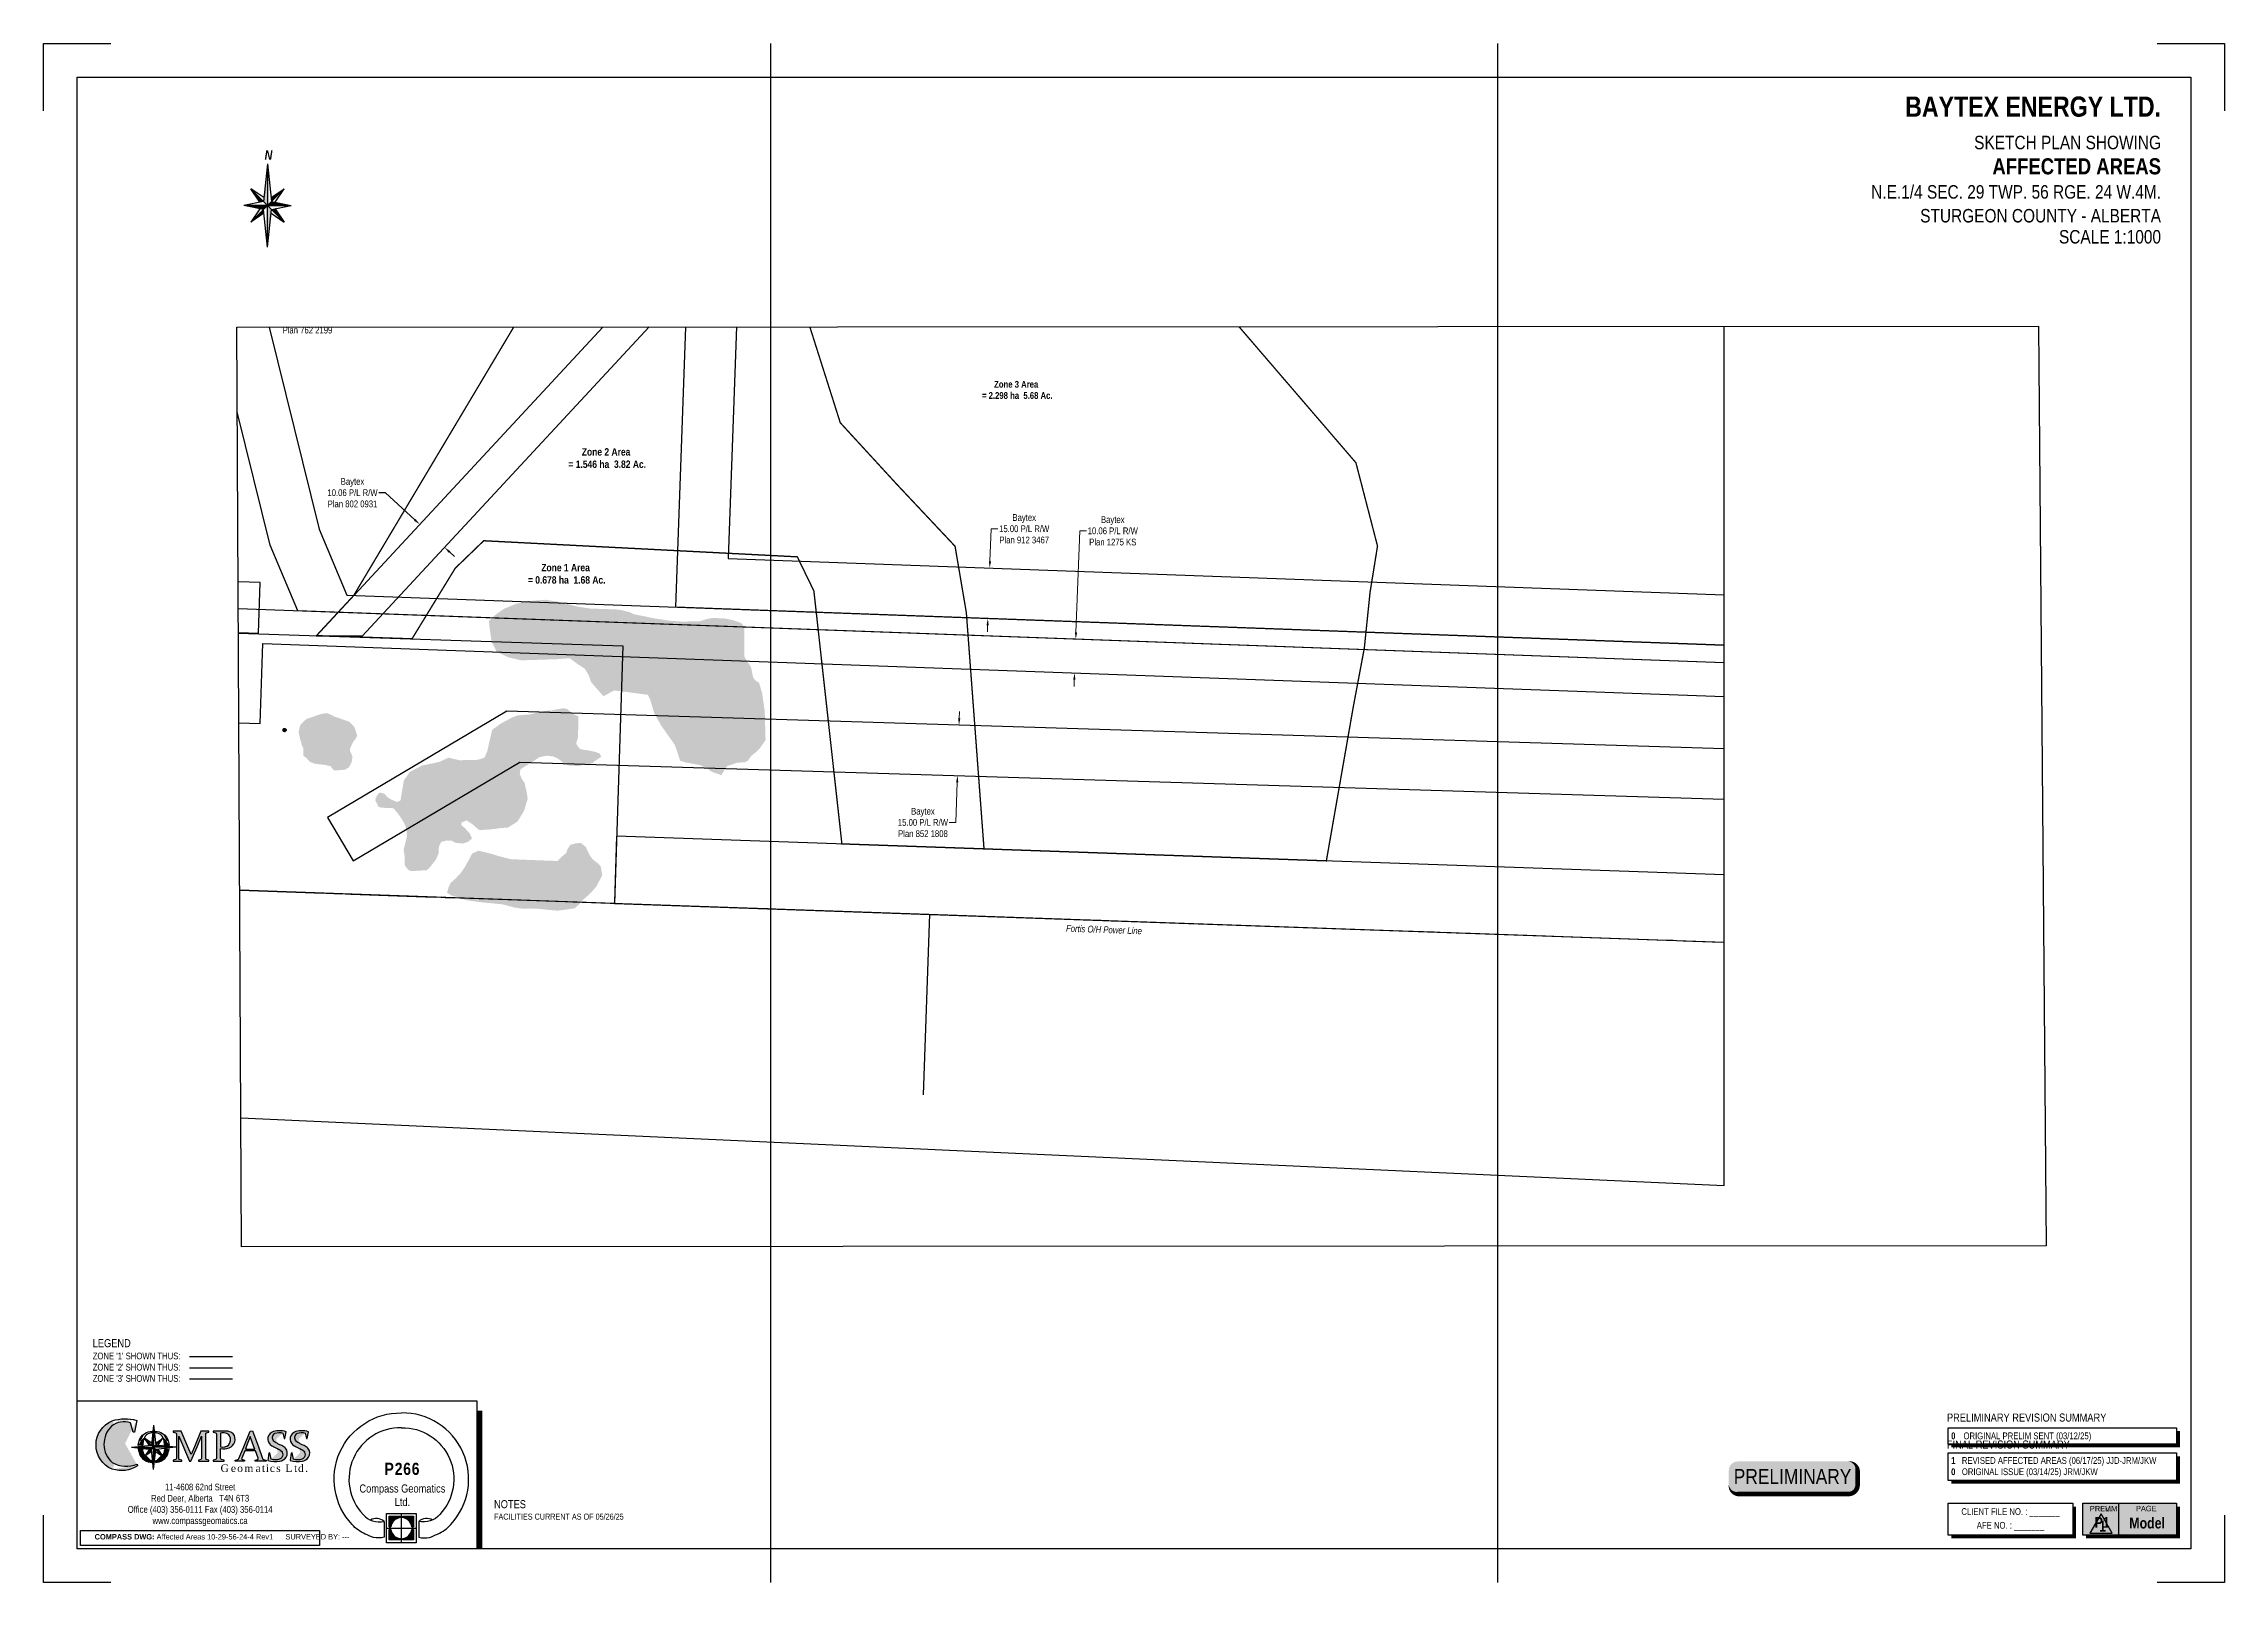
# Paper-space layout '1 of 1' of a CAD drawing. Extents: x -3221 to 18, y -18 to 2268.
# The model-space entities are those that its viewports show. They can reach past a viewport. Long polylines and large blocks are cut down to what shows.
import ezdxf
from ezdxf.enums import TextEntityAlignment as Align

# ---------------------------------------------------------------- set-up
doc = ezdxf.new("R2010")
doc.units = 0
doc.header["$LTSCALE"] = 5
doc.header["$PDSIZE"] = 0.5
doc.linetypes.add('foc-QUARTERLINE', pattern=[33, 25, -3, 2, -3])
doc.linetypes.add('foc-TIELINE', pattern=[1.875, 1.25, -0.625])
doc.layers.get('Defpoints').update_dxf_attribs({"color": 9})
for name, color, linetype in [('AB_SEC_N83UTMz12', 7, 'Continuous'), ('AS-PHOTO', 7, 'Continuous'), ('AS-POWER', 104, 'foc-POWER'), ('AS-UNDERLAY-H', 141, 'Continuous'), ('C-RW', 13, 'Continuous'), ('CG-LOGO', 7, 'Continuous'), ('CG-NORTH', 7, 'Continuous'), ('CG-NOTES', 7, 'Continuous'), ('CG-PRELIM', 7, 'Continuous'), ('CG-REVISION', 7, 'Continuous'), ('L-SECQ', 8, 'foc-QUARTERLINE'), ('P-BUFFER-PURPLE', 187, 'foc-TIELINE'), ('P-PROPOSED', 10, 'Continuous'), ('P-WORKAREA-H', 111, 'Continuous')]:
    doc.layers.add(name, color=color, linetype=linetype)
doc.layers.add('C-RW-T', color=13, linetype='Continuous', lineweight=9)
doc.styles.add('0', font='ARIALN.TTF')
doc.styles.add('100L', font='ARIALN.TTF', dxfattribs={"height": 11})
doc.styles.add('240', font='ARIALN.TTF', dxfattribs={"height": 30})
doc.styles.add('80', font='ARIALN.TTF', dxfattribs={"height": 10})
doc.styles.add('80CG', font='ARIALN.TTF', dxfattribs={"height": 10})
doc.styles.add('80L', font='ARIALN.TTF', dxfattribs={"height": 10})
doc.styles.add('BOLD', font='ARIALNB.TTF')
doc.styles.add('foc-LtypeFont', font='ARIALN.TTF', dxfattribs={"height": 7.35})
doc.linetypes.add('foc-POWER', pattern='A,6,-1,["P",foc-LtypeFont,S=0.2,R=0,X=-0.625,Y=-0.75],-1.24,4', length=12.24)
doc.dimstyles.new('Compass 5 000', dxfattribs={"dimscale": 5, "dimtxt": 9, "dimasz": 2, "dimexe": 0.2, "dimexo": 0.0625, "dimgap": 0.5, "dimtad": 0, "dimtih": 1, "dimtoh": 1, "dimzin": 0, "dimdsep": 46, "dimtxsty": '80CG', "dimcen": 0.1, "dimse1": 1, "dimse2": 1, "dimclrd": 256, "dimclrt": 256, "dimaunit": 1, "dimadec": 4, "dimazin": 0, "dimtfac": 0.06, "dimtofl": 0, "dimtmove": 0, "dimatfit": 1, "dimfxl": 0.2, "dimtolj": 1, "dimtzin": 0, "dimlwd": -1, "dimarcsym": 0})
picture_1 = doc.add_image_def('image1.jpg', size_in_pixel=(6283, 5796))

psp = doc.layouts.new('1 of 1')

# ---------------------------------------------------------------- texts
at = {"insert": (-2551.6, 104.2), "char_height": 12, "attachment_point": 1, "style": '80L'}
psp.add_mtext_dynamic_manual_height_columns('{\\C14;NOTES\\fArial Narrow|b1|i0|c0|p34;\\P\\fArial Narrow|b0|i0|c0|p34;\\H0.75x;\\C256;FACILITIES CURRENT AS OF 05/26/25}', width=196.505, gutter_width=45, heights=[0], dxfattribs=at)
at = {"layer": 'CG-NOTES', "style": '240'}
psp.add_text('STURGEON COUNTY - ALBERTA', height=20, dxfattribs=at).set_placement((-76.1, 2022.3), align=Align.TOP_RIGHT)
at = {"layer": 'CG-NOTES', "style": '80'}
for s, insert, char_height, width, attachment_point in [('{\\fArial Narrow|b1|i0|c0|p34;\\H1.5x;\\C14;BAYTEX ENERGY LTD.\\L\\P\\H0.16667x;  \\fArial Narrow|b0|i0|c0|p34;\\l\\C256;\\P}SKETCH PLAN SHOWING\\P{\\fArial Narrow|b1|i0|c0|p34;\\H1.2x;AFFECTED AREAS\\P}N.E.1/4 SEC. 29 TWP. 56 RGE. 24 W.4M.\\P\\PSCALE 1:1000', (-76.1, 2189.4), 20, 607.097, 3), ("{\\H1.2x;\\C14;LEGEND\\H0.83333x;\\C256;\\PZONE '1' SHOWN THUS:\\P}ZONE '2' SHOWN THUS:\\PZONE '3' SHOWN THUS:", (-3147.6, 343.4), 10, 255.583, 1), ('11-4608 62nd Street\\PRed Deer, Alberta   T4N 6T3\\POffice (403) 356-0111^IFax (403) 356-0114\\Pwww.compassgeomatics.ca', (-2988.1, 97.2), 10, 219.773, 5), ('\\pi15.956; {\\fArial Narrow|b1|i0|c0|p34;\\C14;COMPASS DWG:} Affected Areas 10-29-56-24-4 Rev1      SURVEYED BY: ---', (-3163.7, 53.8), 8, 350.439, 1)]:
    psp.add_mtext(s, dxfattribs=dict(at, insert=insert, char_height=char_height, width=width, attachment_point=attachment_point))
at = {"layer": 'CG-PRELIM', "insert": (-394, 232.9), "char_height": 12, "attachment_point": 1, "style": '80L'}
psp.add_mtext_dynamic_manual_height_columns('{\\C14;PRELIMINARY REVISION SUMMARY}', width=258.691, gutter_width=45, heights=[0], dxfattribs=at)

msp = doc.modelspace()

# ---------------------------------------------------------------- texts
at = {"layer": 'AS-POWER', "insert": (336557.36, 5971808.201), "char_height": 10, "width": 625.70464, "attachment_point": 5, "rotation": 358.026653, "style": '80CG'}
msp.add_mtext('\\A1;{\\fArial Narrow|b0|i1|c0|p34;Fortis O/H Power Line}', dxfattribs=at)
at = {"layer": 'P-BUFFER-PURPLE', "color": 6, "true_color": 0xfb04fb, "insert": (336427.007, 5972596.558), "char_height": 10, "width": 111.55975, "attachment_point": 8, "style": '100L'}
msp.add_mtext('{\\fArial Narrow|b1|i0|c0|p34;Zone 3 Area\\P = 2.298 ha  5.68 Ac.}', dxfattribs=at)
at = {"layer": 'P-BUFFER-PURPLE', "color": 152, "true_color": 0x1968e6, "insert": (335817.957, 5972493.946), "char_height": 11, "width": 118.00359, "attachment_point": 8, "style": '100L'}
msp.add_mtext('{\\fArial Narrow|b1|i0|c0|p34;Zone 2 Area\\P = 1.546 ha  3.82 Ac.}', dxfattribs=at)
at = {"layer": 'P-BUFFER-PURPLE', "color": 4, "true_color": 0x06f9e4, "insert": (335757.81, 5972322.071), "char_height": 11, "width": 141.43089, "attachment_point": 8, "style": '100L'}
msp.add_mtext('{\\fArial Narrow|b1|i0|c0|p34;Zone 1 Area\\P = 0.678 ha  1.68 Ac.}', dxfattribs=at)

# ---------------------------------------------------------------- blocks, each defined once
blk = doc.blocks.new('*U33')
for p, q in [((-3138.5, 2186), (-3138.5, 2186)), ((100, 2186), (100, 2186)), ((-3138.5, -100), (-3138.5, -100)), ((100, -100), (100, -100))]:
    blk.add_line(p, q)
at = {"color": 2}
for p, q in [((-3088.5, -50), (-3088.5, 2136)), ((-3088.5, 2136), (50, 2136)), ((50, 2136), (50, -50)), ((50, -50), (-3088.5, -50))]:
    blk.add_line(p, q, dxfattribs=at)
at = {"layer": 'Defpoints', "ltscale": 5}
for p, q in [((-3138.5, 2186), (-3038.5, 2186)), ((-3138.5, 2086), (-3138.5, 2186)), ((-979.5, 2186), (-979.5, -100)), ((0, 2186), (100, 2186)), ((100, 2186), (100, 2086)), ((-3138.5, -100), (-3138.5, 0)), ((100, 0), (100, -100)), ((-3038.5, -100), (-3138.5, -100)), ((100, -100), (0, -100))]:
    blk.add_line(p, q, dxfattribs=at)
blk.add_lwpolyline([(-2059, 2186), (-2059, -100)], dxfattribs=at)
blk = doc.blocks.new('*U38')
at = {"layer": 'CG-NOTES'}
for p, q in [((-339.4, 0), (0, 0)), ((-339.4, -22.4), (-339.4, 0)), ((0, 0), (0, -22.4)), ((-339.4, -40.7), (-339.4, -22.4)), ((0, -22.4), (0, -40.7)), ((0, -40.7), (-339.4, -40.7))]:
    blk.add_line(p, q, dxfattribs=at)
at = {"layer": 'CG-NOTES', "const_width": 5, "flags": 128}
for points in [[(2.5, -22.5), (2.5, -43.2), (-334.4, -43.2)], [(2.5, -22.5), (2.5, -5)]]:
    blk.add_lwpolyline(points, dxfattribs=at)
at = {"insert": (-341.1, 18.5), "char_height": 12, "attachment_point": 1, "style": '80L'}
blk.add_mtext_dynamic_manual_height_columns('{\\C14;FINAL REVISION SUMMARY}', width=182.551, gutter_width=45, heights=[0], dxfattribs=at)
blk = doc.blocks.new('*U79')
at = {"layer": 'CG-NOTES'}
blk.add_blockref('*U38', (339.4, 39.9), dxfattribs=at)
at = {"layer": 'CG-NOTES', "insert": (4.6, 4), "char_height": 10, "attachment_point": 7, "style": '80'}
blk.add_mtext_dynamic_manual_height_columns('{\\fArial Narrow|b1|i0|c0|p34;\\C14;1   }REVISED AFFECTED AREAS{\\fArial Narrow|b1|i0|c0|p34;\\C14; }(06/17/25) JJD-JRM/JKW{\\fArial Narrow|b1|i0|c0|p34;\\C14; \\P0}   ORIGINAL ISSUE (03/14/25) JRM/JKW ', width=331.161, gutter_width=45, heights=[0], dxfattribs=at)
blk = doc.blocks.new('rev')
at = {"layer": 'AS-UNDERLAY-H'}
h = blk.add_hatch(color=256, dxfattribs=at)
h.dxf.hatch_style = 1
h.paths.add_polyline_path([(-71.5, -23.2), (-71.5, 24.2), (67.8, 24.2), (67.8, -23.2)])
blk.add_line((-18.5, 24.2), (-18.5, -23.2))
at = {"color": 5, "flags": 128}
blk.add_lwpolyline([(-44.4, 8.2), (-60.9, -20.4), (-27.8, -20.4)], close=True, dxfattribs=at)
at = {"layer": 'CG-NOTES', "flags": 128}
blk.add_lwpolyline([(-71.5, -23.2), (-71.5, 24.2), (67.8, 24.2), (67.8, -23.2)], close=True, dxfattribs=at)
at = {"layer": 'CG-NOTES', "const_width": 5, "flags": 128}
blk.add_lwpolyline([(70.3, 19.2), (70.3, -25.7), (-66.5, -25.7)], dxfattribs=at)
at = {"attachment_point": 1}
for s, width, insert, char_height, style in [('\\pi4.196;REV.', 28.288, (-57.7, 20.1), 8, '80L'), ('\\pi3.528;PAGE', 31.329, (4, 20.2), 8, '80L'), ('\\pi6.7268;{\\fArial Narrow|b1|i0|c0|p34;\\C14;1}', 19.216, (-53.9, -2), 16, '80')]:
    blk.add_mtext_dynamic_manual_height_columns(s, width=width, gutter_width=45, heights=[0], dxfattribs=dict(at, insert=insert, char_height=char_height, style=style))
at = {"layer": 'CG-NOTES', "linetype": 'Continuous', "insert": (24.1, -5.5), "char_height": 16, "attachment_point": 5, "style": '80CG'}
blk.add_mtext('{\\fArial Narrow|b1|i0|c0|p34;\\C14;Model}', dxfattribs=at)
blk = doc.blocks.new('blk_Prelim_page')
h = blk.add_hatch(color=141)
h.dxf.hatch_style = 1
h.paths.add_polyline_path([(-71.5, -23.2), (-71.5, 24.2), (67.8, 24.2), (67.8, -23.2)])
blk.add_line((-18.5, 24.2), (-18.5, -23.2))
at = {"layer": 'CG-NOTES', "flags": 128}
blk.add_lwpolyline([(-71.5, -23.2), (-71.5, 24.2), (67.8, 24.2), (67.8, -23.2)], close=True, dxfattribs=at)
at = {"layer": 'CG-NOTES', "const_width": 5, "flags": 128}
blk.add_lwpolyline([(70.3, 19.2), (70.3, -25.7), (-66.5, -25.7)], dxfattribs=at)
at = {"attachment_point": 1}
for s, width, insert, char_height, style in [('\\pi-2.2187;PRELIM', 28.288, (-58.8, 20.1), 8, '80L'), ('\\pi11.724;{\\fArial Narrow|b1|i0|c0|p34;\\C14;P1}', 41.555, (-65.7, 3.6), 16, '80'), ('\\pi3.528;PAGE', 31.329, (4, 20.2), 8, '80L')]:
    blk.add_mtext_dynamic_manual_height_columns(s, width=width, gutter_width=45, heights=[0], dxfattribs=dict(at, insert=insert, char_height=char_height, style=style))
at = {"layer": 'CG-NOTES', "linetype": 'Continuous', "insert": (24.1, -5.5), "char_height": 16, "attachment_point": 5, "style": '80CG'}
blk.add_mtext('{\\fArial Narrow|b1|i0|c0|p34;\\C14;Model}', dxfattribs=at)
blk = doc.blocks.new('c_logo')
h = blk.add_hatch(color=256)
edge = h.paths.add_edge_path()
edge.add_arc((-141.8, -18.9), 63, 74.1661, 107.5113, ccw=False)
edge.add_line((-124.6, 41.7), (-127.8, 24.4))
edge.add_line((-127.8, 24.4), (-129.9, 24.3))
edge.add_line((-129.9, 24.3), (-133.7, 38))
edge.add_arc((-143.5, 10.5), 29.1, 70.3832, 129.1598)
edge.add_arc((-136.2, 6.6), 36.9, 134.0613, 228.3206)
edge.add_arc((-139.8, 16.8), 43.2, 241.0325, 291.7344)
edge.add_line((-123.8, -23.3), (-123.3, -25.7))
edge.add_arc((-147.3, 10.4), 43.4, 251.5179, 303.5841, ccw=False)
edge.add_arc((-146.1, 5.2), 38.8, 112.1026, 247.4698, ccw=False)
at = {"linetype": 'Continuous'}
for points in [[(-99.4, 34.7), (-102.5, 4.9), (-99.4, 1.7)], [(-99.4, 1.7), (-132.4, 1.7), (-102.5, -1.4)], [(-112.7, 15), (-105.6, 4.5), (-102.5, 4.9)], [(-96.3, 4.9), (-99.4, 1.7), (-66.4, 1.7)], [(-96.3, -1.4), (-99.4, 1.7), (-99.4, -31.3)], [(-86.1, 15), (-96.6, 7.9), (-96.3, 4.9)], [(-102.2, -4.5), (-102.5, -1.4), (-112.7, -11.6)], [(-93.2, -1.1), (-96.3, -1.4), (-86.1, -11.6)]]:
    blk.add_hatch(color=14, dxfattribs=at).paths.add_polyline_path(points)
h = blk.add_hatch(color=256)
edge = h.paths.add_edge_path()
edge.add_arc((-89, 1.8), 33.4, 166.6682, 175.6601, ccw=False)
edge.add_arc((-102.3, 5.6), 19.6, 121.6531, 168.6953, ccw=False)
edge.add_arc((-99.6, 0.9), 25, 95.0736, 121.1383, ccw=False)
edge.add_line((-101.8, 25.8), (-102.1, 23.3))
edge.add_arc((-99.9, 6.4), 17.1, 97.444, 127.0912)
edge.add_arc((-98.7, 8.4), 16.4, 134.7148, 171.0442)
edge.add_arc((-73.8, 3.2), 41.8, 169.3159, 177.5034)
edge.add_line((-115.5, 5), (-122.3, 4.3))
h = blk.add_hatch(color=256)
edge = h.paths.add_edge_path()
edge.add_arc((-99.1, 0.9), 25, 58.8617, 85.0803, ccw=False)
edge.add_arc((-96.4, 5.6), 19.6, 11.3047, 58.3469, ccw=False)
edge.add_arc((-109.7, 1.8), 33.4, 4.3278, 13.3318, ccw=False)
edge.add_line((-76.4, 4.3), (-83.2, 5))
edge.add_arc((-124.9, 3.2), 41.8, 2.487, 10.6841)
edge.add_arc((-100.1, 8.4), 16.4, 8.9558, 45.2852)
edge.add_arc((-98.8, 6.4), 17.1, 52.9088, 82.7833)
edge.add_line((-96.7, 23.3), (-97, 25.8))
h = blk.add_hatch(color=256)
edge = h.paths.add_edge_path()
edge.add_line((-48.6, 2.5), (-58.3, 25.6))
edge.add_line((-58.3, 25.6), (-70.6, 25.6))
edge.add_line((-70.6, 25.6), (-70.6, 24.2))
edge.add_line((-70.6, 24.2), (-66.8, 23))
edge.add_arc((-67.2, 21.6), 1.5, 0, 72.6157, ccw=False)
edge.add_line((-65.7, 21.6), (-65.7, 2.5))
edge.add_line((-65.7, 2.5), (-65.7, -14.9))
edge.add_arc((-67.2, -14.9), 1.5, -73.424, 0, ccw=False)
edge.add_line((-66.8, -16.3), (-70.5, -17.4))
edge.add_line((-70.5, -17.4), (-70.5, -18.9))
edge.add_line((-70.5, -18.9), (-57.6, -18.9))
edge.add_line((-57.6, -18.9), (-57.6, -17.5))
edge.add_line((-57.6, -17.5), (-61.1, -16.4))
edge.add_arc((-60.6, -15), 1.5, 180, 252.4646, ccw=False)
edge.add_line((-62.1, -15), (-62.1, 2.5))
edge.add_line((-62.1, 2.5), (-62.1, 18.4))
edge.add_line((-62.1, 18.4), (-46.4, -18.9))
edge.add_line((-46.4, -18.9), (-44.1, -18.9))
edge.add_line((-44.1, -18.9), (-35, 2.5))
edge.add_line((-35, 2.5), (-28.3, 18.3))
edge.add_line((-28.3, 18.3), (-28.3, 2.5))
edge.add_line((-28.3, 2.5), (-28.3, -15))
edge.add_arc((-29.8, -15), 1.5, -73.424, 0, ccw=False)
edge.add_line((-29.4, -16.4), (-32.7, -17.4))
edge.add_line((-32.7, -17.4), (-32.7, -18.9))
edge.add_line((-32.7, -18.9), (-17.3, -18.9))
edge.add_line((-17.3, -18.9), (-17.3, -17.5))
edge.add_line((-17.3, -17.5), (-21, -16.3))
edge.add_arc((-20.5, -14.9), 1.5, 180, 252.4646, ccw=False)
edge.add_line((-22, -14.9), (-22, 2.5))
edge.add_line((-22, 2.5), (-22, 21.7))
edge.add_arc((-20.5, 21.7), 1.5, 107.3843, 180, ccw=False)
edge.add_line((-21, 23.1), (-17.4, 24.2))
edge.add_line((-17.4, 24.2), (-17.4, 25.6))
edge.add_line((-17.4, 25.6), (-29.1, 25.6))
edge.add_line((-29.1, 25.6), (-38.8, 2.5))
edge.add_line((-38.8, 2.5), (-43.7, -9.1))
edge.add_line((-43.7, -9.1), (-48.6, 2.5))
h = blk.add_hatch(color=256)
h.paths.add_polyline_path([(7.6, 25.6), (-11.1, 25.6), (-11.1, 24.2), (-7.3, 23, -0.326805), (-6.3, 21.6), (-6.3, -14.9, -0.331803), (-7.4, -16.3), (-11.1, -17.4), (-11.1, -18.9), (5.3, -18.9), (5.3, -17.5), (1, -16.2, -0.327162), (0, -14.7), (0, 0, 0.135693), (12.6, 1, 0.518306), (18.8, 21.8, 0.201798)])
h.paths.add_polyline_path([(0, 22.9, -0.05909), (7.3, 22.8, -0.236459), (13.3, 18.7, -0.297964), (11.9, 5.1, -0.269959), (0.5, 2.5, -0.011455), (0, 2.6)], flags=16)
h = blk.add_hatch(color=256)
h.paths.add_polyline_path([(47.4, 26.1), (44.1, 25.8), (34.4, 2.5), (27.1, -15, -0.225541), (25.7, -16.2), (21.8, -17.4), (21.8, -18.9), (34.7, -18.9), (35.3, -18.9), (35.3, -17.5), (32.4, -16.6, -0.43446), (31.4, -14.6), (35.8, -3.6), (51.8, -3.6), (55.7, -14.5, -0.430441), (54.7, -16.5), (51.5, -17.4), (51.5, -18.9), (67.8, -18.9), (67.8, -17.5), (63.9, -16.3, -0.232291), (62.4, -14.9), (56.1, 2.5)])
h.paths.add_polyline_path([(44.1, 17.7), (49.6, 2.5), (50.9, -1.1), (36.8, -1.1), (38.2, 2.5)], flags=16)
h = blk.add_hatch(color=256)
edge = h.paths.add_edge_path()
edge.add_arc((103.3, 50.8), 54.1, 243.1997, 248.1345)
edge.add_arc((69.9, -30.2), 33.5, 55.7647, 66.7239, ccw=False)
edge.add_arc((84.5, -9), 7.7, -65.6478, 57.1428, ccw=False)
edge.add_arc((81.8, 0.7), 17.7, 248.3428, 289.4425, ccw=False)
edge.add_line((75.3, -15.8), (73.1, -6.7))
edge.add_line((73.1, -6.7), (71.7, -6.9))
edge.add_line((71.7, -6.9), (70.1, -17.8))
edge.add_arc((81.2, 14.2), 33.9, 250.8905, 281.4155)
edge.add_arc((84.6, -3.1), 16.2, 281.7683, 321.9948)
edge.add_arc((87.3, -7), 11.8, 328.8789, 398.35)
edge.add_arc((79.7, -17.6), 24.7, 46.7096, 54.4302)
edge.add_arc((79.7, -17.6), 24.7, 54.4302, 70.3091)
edge.add_arc((139.4, 119.6), 125, 243.6166, 245.7228, ccw=False)
edge.add_arc((89.5, 20.6), 14.2, 223.2297, 246.3738, ccw=False)
edge.add_arc((84.7, 16.1), 7.62, 121.2723, 223.353, ccw=False)
edge.add_arc((86.6, 7.5), 16.2, 69.6826, 111.1397, ccw=False)
edge.add_line((92.2, 22.7), (94.3, 14.7))
edge.add_line((94.3, 14.7), (95.6, 14.9))
edge.add_line((95.6, 14.9), (97.6, 24.9))
edge.add_arc((87.2, -14.4), 40.7, 75.2956, 91.6843)
edge.add_arc((86, 5.6), 20.7, 89.7518, 117.221)
edge.add_arc((80.5, 14.4), 10.4, 112.8657, 186.9967)
edge.add_arc((81.9, 14.2), 11.8, 185.0082, 240.0685)
edge.add_arc((103.3, 50.8), 54.1, 239.829, 243.1997)
h = blk.add_hatch(color=256)
edge = h.paths.add_edge_path()
edge.add_arc((136.5, 50.8), 54.1, 243.1997, 248.1345)
edge.add_arc((103.1, -30.2), 33.5, 55.7647, 66.7239, ccw=False)
edge.add_arc((117.7, -9), 7.7, -65.6478, 57.1428, ccw=False)
edge.add_arc((115, 0.7), 17.7, 248.3428, 289.4425, ccw=False)
edge.add_line((108.5, -15.8), (106.3, -6.7))
edge.add_line((106.3, -6.7), (104.8, -6.9))
edge.add_line((104.8, -6.9), (103.3, -17.8))
edge.add_arc((114.4, 14.2), 33.9, 250.8905, 281.4155)
edge.add_arc((117.8, -3.1), 16.2, 281.7683, 321.9948)
edge.add_arc((120.5, -7), 11.8, 328.8789, 398.35)
edge.add_arc((112.8, -17.6), 24.7, 46.7096, 54.4302)
edge.add_arc((112.8, -17.6), 24.7, 54.4302, 70.3091)
edge.add_arc((172.5, 119.6), 125, 243.6166, 245.7228, ccw=False)
edge.add_arc((122.7, 20.6), 14.2, 223.2297, 246.3738, ccw=False)
edge.add_arc((117.9, 16.1), 7.62, 121.2723, 223.353, ccw=False)
edge.add_arc((119.8, 7.5), 16.2, 69.6826, 111.1397, ccw=False)
edge.add_line((125.4, 22.7), (127.5, 14.7))
edge.add_line((127.5, 14.7), (128.8, 14.9))
edge.add_line((128.8, 14.9), (130.8, 24.9))
edge.add_arc((120.4, -14.4), 40.7, 75.2956, 91.6843)
edge.add_arc((119.2, 5.6), 20.7, 89.7518, 117.221)
edge.add_arc((113.7, 14.4), 10.4, 112.8657, 186.9967)
edge.add_arc((115.1, 14.2), 11.8, 185.0082, 240.0685)
edge.add_arc((136.5, 50.8), 54.1, 239.829, 243.1997)
h = blk.add_hatch(color=256)
edge = h.paths.add_edge_path()
edge.add_arc((-89, 3), 33.4, 186.7164, 193.3318)
edge.add_arc((-102.3, -0.8), 19.6, 191.3047, 238.3469)
edge.add_arc((-99.6, 3.9), 25, 238.8617, 264.5936)
edge.add_line((-102, -21), (-102.2, -18.5))
edge.add_arc((-99.9, -1.6), 17.1, 232.9088, 262.0641, ccw=False)
edge.add_arc((-98.7, -3.6), 16.4, 188.9558, 225.2852, ccw=False)
edge.add_arc((-73.8, 1.6), 41.8, 184.3813, 190.6841, ccw=False)
edge.add_line((-115.5, -1.6), (-122.2, -0.9))
h = blk.add_hatch(color=256)
edge = h.paths.add_edge_path()
edge.add_arc((-124.9, 1.6), 41.8, 349.3159, 355.6284, ccw=False)
edge.add_arc((-100.1, -3.6), 16.4, 314.7148, 351.0442, ccw=False)
edge.add_arc((-98.8, -1.6), 17.1, 277.7082, 307.0912, ccw=False)
edge.add_line((-96.5, -18.5), (-96.8, -21))
edge.add_arc((-99.1, 3.9), 25, 275.2524, 301.1383)
edge.add_arc((-96.4, -0.8), 19.6, 301.6531, 348.6953)
edge.add_arc((-109.7, 3), 33.4, 346.6682, 353.2958)
edge.add_line((-76.6, -0.9), (-83.3, -1.6))
at = {"color": 14, "linetype": 'Continuous'}
for p, q in [((-99.4, 34.7), (-102.5, 4.9)), ((-99.4, 34.7), (-99.4, 1.7)), ((-99.4, 34.7), (-96.3, 4.9)), ((-132.4, 1.7), (-102.5, 4.9)), ((-132.4, 1.7), (-102.5, -1.4)), ((-132.4, 1.7), (-99.4, 1.7)), ((-99.4, 1.7), (-112.7, 15)), ((-105.6, 4.5), (-112.7, 15)), ((-102.2, 7.9), (-112.7, 15)), ((-99.4, 1.7), (-112.7, -11.6)), ((-99.4, 1.7), (-86.1, 15)), ((-66.4, 1.7), (-99.4, 1.7)), ((-99.4, 1.7), (-86.1, -11.6)), ((-99.4, -31.3), (-99.4, 1.7)), ((-96.6, 7.9), (-86.1, 15)), ((-66.4, 1.7), (-96.3, 4.9)), ((-66.4, 1.7), (-96.3, -1.4)), ((-93.2, 4.5), (-86.1, 15)), ((-105.6, -1.1), (-112.7, -11.6)), ((-102.2, -4.5), (-112.7, -11.6)), ((-99.4, -31.3), (-102.5, -1.4)), ((-99.4, -31.3), (-96.3, -1.4)), ((-96.6, -4.5), (-86.1, -11.6)), ((-93.2, -1.1), (-86.1, -11.6))]:
    blk.add_line(p, q, dxfattribs=at)
at = {"flags": 128}
for points in [[(-160.8, 41.1, -0.146532), (-124.6, 41.7), (-127.8, 24.4), (-129.9, 24.3), (-133.7, 38, 0.262236), (-161.9, 33.1, 0.436158), (-160.8, -21, 0.22491), (-123.8, -23.3), (-123.3, -25.7, -0.231173), (-161, -30.7, -0.670499)], [(-122.3, 4.3, -0.039254), (-121.5, 9.5, -0.208192), (-112.6, 22.3, -0.114221), (-101.8, 25.8), (-102.1, 23.3, 0.130087), (-110.2, 20, 0.159858), (-114.8, 10.9, 0.03574), (-115.5, 5)], [(-97, 25.8, -0.114902), (-86.2, 22.3, -0.208192), (-77.2, 9.5, -0.039307), (-76.4, 4.3), (-83.2, 5, 0.035782), (-83.9, 10.9, 0.159858), (-88.5, 20, 0.131095), (-96.7, 23.3)], [(-48.6, 2.5), (-58.3, 25.6), (-70.6, 25.6), (-70.6, 24.2), (-66.8, 23, -0.327892), (-65.7, 21.6), (-65.7, 2.5), (-65.7, -14.9, -0.331803), (-66.8, -16.3), (-70.5, -17.4), (-70.5, -18.9), (-57.6, -18.9), (-57.6, -17.5), (-61.1, -16.4, -0.327162), (-62.1, -15), (-62.1, 2.5), (-62.1, 18.4), (-46.4, -18.9), (-44.1, -18.9), (-35, 2.5), (-28.3, 18.3), (-28.3, 2.5), (-28.3, -15, -0.331803), (-29.4, -16.4), (-32.7, -17.4), (-32.7, -18.9), (-17.3, -18.9), (-17.3, -17.5), (-21, -16.3, -0.327162), (-22, -14.9), (-22, 2.5), (-22, 21.7, -0.327892), (-21, 23.1), (-17.4, 24.2), (-17.4, 25.6), (-29.1, 25.6), (-38.8, 2.5), (-43.7, -9.1)], [(78.9, 2.5, 0.021535), (83.1, 0.5, -0.047855), (88.7, -2.5, -0.593701), (87.7, -16, -0.181278), (75.3, -15.8), (73.1, -6.7), (71.7, -6.9), (70.1, -17.8, 0.133984), (87.9, -19, 0.177346), (97.4, -13.1, 0.312763), (96.6, 0.4, 0.0337), (94, 2.5, 0.069396), (88, 5.6, -0.00919), (83.8, 7.6, -0.10133), (79.2, 10.9, -0.477408), (80.8, 22.6, -0.18289), (92.2, 22.7), (94.3, 14.7), (95.6, 14.9), (97.6, 24.9, 0.071631), (86.1, 26.3, 0.120434), (76.5, 24, 0.335231), (70.2, 13.1, 0.244978), (76.1, 4, 0.014709)], [(112.1, 2.5, 0.021535), (116.3, 0.5, -0.047855), (121.9, -2.5, -0.593701), (120.9, -16, -0.181278), (108.5, -15.8), (106.3, -6.7), (104.8, -6.9), (103.3, -17.8, 0.133984), (121.1, -19, 0.177346), (130.6, -13.1, 0.312763), (129.8, 0.4, 0.0337), (127.2, 2.5, 0.069396), (121.2, 5.6, -0.00919), (117, 7.6, -0.10133), (112.4, 10.9, -0.477408), (113.9, 22.6, -0.18289), (125.4, 22.7), (127.5, 14.7), (128.8, 14.9), (130.8, 24.9, 0.071631), (119.2, 26.3, 0.120434), (109.7, 24, 0.335231), (103.4, 13.1, 0.244978), (109.3, 4, 0.014709)], [(-122.2, -0.9, 0.028873), (-121.5, -4.7, 0.208192), (-112.6, -17.5, 0.11275), (-102, -21), (-102.2, -18.5, -0.127905), (-110.2, -15.2, -0.159858), (-114.8, -6.1, -0.027508), (-115.5, -1.6)], [(-83.3, -1.6, -0.02755), (-83.9, -6.1, -0.159858), (-88.5, -15.2, -0.128915), (-96.5, -18.5), (-96.8, -21, 0.113431), (-86.2, -17.5, 0.208192), (-77.2, -4.7, 0.028926), (-76.6, -0.9)]]:
    blk.add_lwpolyline(points, format="xyb", close=True, dxfattribs=at)
for points in [[(-11.1, -18.9), (5.3, -18.9), (5.3, -17.5), (1, -16.2, -0.327162), (0, -14.7), (0, 0, 0.135693), (12.6, 1, 0.518306), (18.8, 21.8, 0.201798), (7.6, 25.6), (-11.1, 25.6), (-11.1, 24.2), (-7.3, 23, -0.326805), (-6.3, 21.6), (-6.3, -14.9, -0.331803), (-7.4, -16.3), (-11.1, -17.4), (-11.1, -18.9), (1.8, -18.9)], [(0.5, 2.5, 0.269959), (11.9, 5.1, 0.297964), (13.3, 18.7, 0.236459), (7.3, 22.8, 0.05909), (0, 22.9), (0, 2.6, 0.011455), (0.5, 2.5, 0.011455)], [(34.7, -18.9), (21.8, -18.9), (21.8, -17.4), (25.7, -16.2, 0.225541), (27.1, -15), (34.4, 2.5), (44.1, 25.8), (47.4, 26.1), (56.1, 2.5), (62.4, -14.9, 0.232291), (63.9, -16.3), (67.8, -17.5), (67.8, -18.9), (51.5, -18.9), (51.5, -17.4), (54.7, -16.5, 0.430441), (55.7, -14.5), (51.8, -3.6), (35.8, -3.6), (31.4, -14.6, 0.43446), (32.4, -16.6), (35.3, -17.5), (35.3, -18.9), (21.8, -18.9)]]:
    blk.add_lwpolyline(points, format="xyb", dxfattribs=at)
blk.add_lwpolyline([(50.9, -1.1), (49.6, 2.5), (44.1, 17.7), (38.2, 2.5), (36.8, -1.1)], close=True, dxfattribs=at)
at = {"insert": (0, -23.7), "char_height": 11.25, "width": 132.416, "attachment_point": 1, "style": '80CG'}
blk.add_mtext('{\\fBook Antiqua|b0|i0|c0|p18;\\T1.25;Geomatics Ltd.}', dxfattribs=at)
blk = doc.blocks.new('STAMP')
at = {"linetype": 'Continuous'}
h = blk.add_hatch(color=256, dxfattribs=at)
h.dxf.hatch_style = 1
h.paths.add_polyline_path([(-3.5, -57.3), (-3.5, -55.2), (-19.4, -55.2), (-19.4, -70.8), (-17, -70.8, -0.341095)])
h.paths.add_polyline_path([(14.1, -70.8), (16.5, -70.8), (16.5, -55.2), (0.5, -55.2), (0.5, -57.3, -0.341095)])
h.paths.add_polyline_path([(0.5, -88.4), (0.5, -90.4), (16.5, -90.4), (16.5, -74.8), (14.1, -74.8, -0.341095)])
h.paths.add_polyline_path([(-17, -74.8), (-19.4, -74.8), (-19.4, -90.4), (-3.5, -90.4), (-3.5, -88.4, -0.341095)])
for p, q in [((-3.5, -57.3), (-3.5, -55.2)), ((-1.5, -94.4), (-1.5, -51.2)), ((0.5, -57.3), (0.5, -55.2)), ((-23.4, -72.8), (20.5, -72.8)), ((-19.4, -70.8), (-17, -70.8)), ((-19.4, -74.8), (-17, -74.8)), ((-3.5, -90.4), (-3.5, -88.4)), ((0.5, -90.4), (0.5, -88.4)), ((14.1, -70.8), (16.5, -70.8)), ((14.1, -74.8), (16.5, -74.8))]:
    blk.add_line(p, q, dxfattribs=at)
at = {"linetype": 'Continuous', "flags": 128}
for points in [[(-1.5, 76.4, 0.665153), (-58.4, -52.5, 0.284669), (-27.2, -62.8), (-27.2, -86.2, -0.121434), (-43, -86.6, -0.034119), (-55.1, -81.5, -0.115846), (-74.8, -67.2, -0.661414), (-1.5, 98.4, 0.661414)], [(-1.5, 76.4, -0.665153), (55.5, -52.5, -0.284669), (24.2, -62.8), (24.2, -86.2, 0.121434), (40.1, -86.6, 0.034119), (52.2, -81.5, 0.115846), (71.9, -67.2, 0.661414), (-1.5, 98.4, -0.661414)]]:
    blk.add_lwpolyline(points, format="xyb", dxfattribs=at)
at = {"linetype": 'Continuous'}
blk.add_lwpolyline([(20.5, -94.4), (-23.4, -94.4), (-23.4, -51.2), (20.5, -51.2)], close=True, dxfattribs=at)
for points in [[(-19.4, -70.8), (-19.4, -55.2), (-3.5, -55.2)], [(0.5, -55.2), (16.5, -55.2), (16.5, -70.8)], [(-3.5, -90.4), (-19.4, -90.4), (-19.4, -74.8)], [(16.5, -74.8), (16.5, -90.4), (0.5, -90.4)]]:
    blk.add_lwpolyline(points, dxfattribs=at)
for centre, radius, start, end in [((-38.8, -76.5), 18, 49.7767, 119.1818), ((-1.5, -72.8), 15.7, 97.3315, 172.6685), ((-1.5, -72.8), 15.7, 7.3315, 82.6685), ((35.9, -76.5), 18, 60.8182, 130.2233), ((-1.5, -72.8), 15.7, 187.3315, 262.6685), ((-1.5, -72.8), 15.7, 277.3315, 352.6685)]:
    blk.add_arc(centre, radius, start, end, dxfattribs=at)
at = {"linetype": 'Continuous', "attachment_point": 5, "style": '80CG'}
for s, width, insert, char_height in [('{\\fArial Narrow|b1|i0|c0|p34;\\T1.1;P266}', 51.54, (0, 15.2), 18), ('Compass Geomatics\\PLtd.', 127.184, (0, -24), 12)]:
    blk.add_mtext_dynamic_manual_height_columns(s, width=width, gutter_width=45, heights=[0], dxfattribs=dict(at, insert=insert, char_height=char_height))
blk = doc.blocks.new('cg-north')
at = {"linetype": 'Continuous'}
for points in [[(-0.3, 62), (-6.2, 6), (-0.3, 0.1)], [(-0.3, 0.1), (-35.5, 0.1), (-6.2, -5.8)], [(-25.2, 25), (-11.6, 4.9), (-6.2, 6)], [(5.6, 6), (-0.3, 0.1), (34.9, 0.1)], [(5.6, -5.8), (-0.3, 0.1), (-0.3, -61.7)], [(24.6, 25), (5, 11.8), (5.6, 6)], [(-5.6, -11.5), (-6.2, -5.8), (-25.2, -24.8)], [(11, -4.7), (5.6, -5.8), (24.6, -24.8)]]:
    blk.add_hatch(color=14, dxfattribs=at).paths.add_polyline_path(points)
at = {"color": 14, "linetype": 'Continuous'}
for p, q in [((-0.3, 62), (-6.2, 6)), ((-0.3, 62), (-0.3, 0.1)), ((-0.3, 62), (5.6, 6)), ((-6.2, 6), (-35.5, 0.1)), ((-0.3, 0.1), (-35.5, 0.1)), ((-6.2, -5.8), (-35.5, 0.1)), ((-0.3, 0.1), (-25.2, 25)), ((-11.6, 4.9), (-25.2, 25)), ((-5.6, 11.8), (-25.2, 25)), ((-0.3, 0.1), (-25.2, -24.8)), ((-0.3, 0.1), (24.6, 25)), ((-0.3, 0.1), (24.6, -24.8)), ((-0.3, -61.7), (-0.3, 0.1)), ((-0.3, 0.1), (34.9, 0.1)), ((5, 11.8), (24.6, 25)), ((5.6, 6), (34.9, 0.1)), ((5.6, -5.8), (34.9, 0.1)), ((11, 4.9), (24.6, 25)), ((-11.6, -4.7), (-25.2, -24.8)), ((-5.6, -11.5), (-25.2, -24.8)), ((-0.3, -61.7), (-6.2, -5.8)), ((-0.3, -61.7), (5.6, -5.8)), ((5, -11.5), (24.6, -24.8)), ((10.9, -4.5), (11, -4.7)), ((11, -4.7), (24.6, -24.8))]:
    blk.add_line(p, q, dxfattribs=at)
at = {"color": 14, "linetype": 'Continuous', "insert": (-10.2, 82), "char_height": 14, "width": 22.782, "attachment_point": 1, "style": '80CG'}
blk.add_mtext('\\pi5.6372;{\\fArial Narrow|b1|i1|c0|p34;N}', dxfattribs=at)
blk = doc.blocks.new('*U32')
h = blk.add_hatch(color=50)
edge = h.paths.add_edge_path()
edge.add_line((-36.5, -11.5), (36.5, -11.5))
edge.add_arc((36.5, -5.5), 6, 270, 360)
edge.add_line((42.5, -5.5), (42.5, 4))
edge.add_arc((36.5, 4), 6, 0, 90)
edge.add_line((36.5, 10), (-36.5, 10))
edge.add_arc((-36.5, 4), 6, 90, 180)
edge.add_line((-42.5, 4), (-42.5, -5.5))
edge.add_arc((-36.5, -5.5), 6, 180, 270)
at = {"flags": 128}
blk.add_lwpolyline([(-36.5, -11.5, 3, 3, 0), (36.5, -11.5, 3, 3, 0.414214), (42.5, -5.5, 3, 3, 0), (42.5, 4, 3, 0, 0.414214), (36.5, 10, 0, 0, 0), (-36.5, 10, 0, 0, 0.414214), (-42.5, 4, 0, 0, 0), (-42.5, -5.5, 0, 3, 0.414214)], format="xyseb", close=True, dxfattribs=at)
at = {"style": '80'}
blk.add_attdef('ENTER_TEXT_001', (-26.8, -4.9), '', height=10, dxfattribs=at)
blk = doc.blocks.new('FileNumbers')
at = {"layer": 'CG-NOTES', "flags": 128}
blk.add_lwpolyline([(0, -47.4), (0, 0), (185.1, 0), (185.1, -47.4)], close=True, dxfattribs=at)
at = {"layer": 'CG-NOTES', "const_width": 5, "flags": 128}
blk.add_lwpolyline([(187.6, -5), (187.6, -49.9), (5, -49.9)], dxfattribs=at)
at = {"layer": 'CG-NOTES', "char_height": 10, "attachment_point": 5, "style": '80'}
for s, width, insert in [('CLIENT FILE NO. : _______', 184.776, (92.7, -13.9)), ('AFE NO. : _______', 184.866, (92.7, -34.3))]:
    blk.add_mtext_dynamic_manual_height_columns(s, width=width, gutter_width=45, heights=[0], dxfattribs=dict(at, insert=insert))
blk = doc.blocks.new('*U59')
at = {"layer": 'CG-NOTES'}
for p, q in [((-172.8, 20.7), (166.6, 20.7)), ((-172.8, -1.7), (-172.8, 20.7)), ((166.6, 20.7), (166.6, -1.7)), ((-172.8, -3.6), (-172.8, -1.7)), ((166.6, -3.6), (-172.8, -3.6)), ((166.6, -1.7), (166.6, -3.6))]:
    blk.add_line(p, q, dxfattribs=at)
at = {"layer": 'CG-NOTES', "const_width": 5, "flags": 128}
for points in [[(169.1, -1.8), (169.1, -6.1), (-167.8, -6.1)], [(169.1, -1.8), (169.1, 15.7)]]:
    blk.add_lwpolyline(points, dxfattribs=at)
blk = doc.blocks.new('Prelim_Rev_Summary_ws')
at = {"layer": 'CG-NOTES', "color": 14, "style": 'BOLD'}
blk.add_attdef('REV#', text='', height=10, dxfattribs=at).set_placement((4.7, -12.1), align=Align.MIDDLE_LEFT)
at = {"layer": 'CG-NOTES', "style": '0'}
blk.add_attdef('RDESCRIPTION_001', (23, -17.1), '', height=10, dxfattribs=at)
blk = doc.blocks.new('*D72')
at = {"layer": 'AB_SEC_N83UTMz12', "color": 255, "transparency": 16777216}
for p, q in [((335325.7, 5972713.1), (335335.4, 5972715.5)), ((335232.3, 5972690.1), (335222.6, 5972687.7))]:
    blk.add_line(p, q, dxfattribs=at)
for points in [[(335325.3, 5972714.7), (335326.1, 5972711.5), (335316, 5972710.7)], [(335231.9, 5972691.7), (335232.7, 5972688.4), (335242, 5972692.5)]]:
    blk.add_solid(points, dxfattribs=at)
at = {"layer": 'Defpoints', "color": 0, "transparency": 16777216}
for p in [(335124.8, 5973167.5), (335198.8, 5973185.7), (335316, 5972710.7)]:
    blk.add_point(p, dxfattribs=at)
at = {"layer": 'AB_SEC_N83UTMz12', "color": 255, "transparency": 16777216, "insert": (335374.5, 5972715.5), "char_height": 10, "attachment_point": 5, "style": '80CG'}
blk.add_mtext('\\A1;Baytex\\P15.24 P/L R/W\\PPlan 762 2199', dxfattribs=at)
blk = doc.blocks.new('*D73')
at = {"layer": 'AB_SEC_N83UTMz12', "color": 255, "transparency": 16777216}
for p, q in [((335490.5, 5972457.3), (335480.5, 5972457.3)), ((335533.9, 5972417.1), (335490.5, 5972457.3)), ((335585.4, 5972369.3), (335592.7, 5972362.5))]:
    blk.add_line(p, q, dxfattribs=at)
for points in [[(335535, 5972418.3), (335532.7, 5972415.8), (335541.2, 5972410.3)], [(335586.5, 5972370.5), (335584.3, 5972368), (335578.1, 5972376.1)]]:
    blk.add_solid(points, dxfattribs=at)
at = {"layer": 'Defpoints', "color": 0, "transparency": 16777216}
for p in [(335752.9, 5972638.5), (335789.8, 5972604.3), (335541.2, 5972410.3)]:
    blk.add_point(p, dxfattribs=at)
at = {"layer": 'AB_SEC_N83UTMz12', "color": 255, "transparency": 16777216, "insert": (335441.4, 5972457.3), "char_height": 10, "attachment_point": 5, "style": '80CG'}
blk.add_mtext('\\A1;Baytex\\P10.06 P/L R/W\\PPlan 802 0931', dxfattribs=at)
blk = doc.blocks.new('*D74')
at = {"layer": 'C-RW-T', "color": 255, "transparency": 16777216}
for p, q in [((336388, 5972355.5), (336389.8, 5972403.7)), ((336389.8, 5972403.7), (336399.8, 5972403.7)), ((336384.6, 5972260.4), (336384.2, 5972250.4))]:
    blk.add_line(p, q, dxfattribs=at)
for points in [[(336386.4, 5972355.5), (336389.7, 5972355.4), (336387.7, 5972345.5)], [(336382.9, 5972260.5), (336386.2, 5972260.4), (336384.9, 5972270.4)]]:
    blk.add_solid(points, dxfattribs=at)
at = {"layer": 'Defpoints', "color": 0, "transparency": 16777216}
for p in [(336387.7, 5972345.5), (336784.5, 5972331), (336781.8, 5972256)]:
    blk.add_point(p, dxfattribs=at)
at = {"layer": 'C-RW-T', "color": 255, "transparency": 16777216, "insert": (336438.9, 5972403.7), "char_height": 10, "attachment_point": 5, "style": '80CG'}
blk.add_mtext('\\A1;Baytex\\P15.00 P/L R/W\\PPlan 912 3467', dxfattribs=at)
blk = doc.blocks.new('*D75')
at = {"layer": 'C-RW-T', "color": 255, "transparency": 16777216}
for p, q in [((336515.8, 5972249.7), (336521.3, 5972400.6)), ((336521.3, 5972400.6), (336531.3, 5972400.6)), ((336513.3, 5972179.4), (336512.9, 5972169.4))]:
    blk.add_line(p, q, dxfattribs=at)
for points in [[(336514.2, 5972249.8), (336517.5, 5972249.6), (336515.5, 5972239.7)], [(336511.6, 5972179.4), (336515, 5972179.3), (336513.7, 5972189.4)]]:
    blk.add_solid(points, dxfattribs=at)
at = {"layer": 'Defpoints', "color": 0, "transparency": 16777216}
for p in [(336515.5, 5972239.7), (337239.5, 5972213.4), (337237.6, 5972163.1)]:
    blk.add_point(p, dxfattribs=at)
at = {"layer": 'C-RW-T', "color": 255, "transparency": 16777216, "insert": (336570.4, 5972400.6), "char_height": 10, "attachment_point": 5, "style": '80CG'}
blk.add_mtext('\\A1;Baytex\\P10.06 P/L R/W\\PPlan 1275 KS', dxfattribs=at)
blk = doc.blocks.new('*D76')
at = {"layer": 'C-RW-T', "color": 255, "transparency": 16777216}
for p, q in [((336342.4, 5972122.1), (336342.7, 5972132.1)), ((336339.5, 5972027.1), (336337.6, 5971967.4)), ((336337.6, 5971967.4), (336327.6, 5971967.4))]:
    blk.add_line(p, q, dxfattribs=at)
for points in [[(336340.7, 5972122.1), (336344.1, 5972122), (336342.1, 5972112.1)], [(336337.8, 5972027.1), (336341.1, 5972027), (336339.8, 5972037.1)]]:
    blk.add_solid(points, dxfattribs=at)
at = {"layer": 'Defpoints', "color": 0, "transparency": 16777216}
for p in [(336342.1, 5972112.1), (337670.7, 5972071.1), (337668.4, 5971996.1)]:
    blk.add_point(p, dxfattribs=at)
at = {"layer": 'C-RW-T', "color": 255, "transparency": 16777216, "insert": (336288.5, 5971967.4), "char_height": 10, "attachment_point": 5, "style": '80CG'}
blk.add_mtext('\\A1;Baytex\\P15.00 P/L R/W\\PPlan 852 1808', dxfattribs=at)

# ---------------------------------------------------------------- dimensions: what is measured, and where the dimension line sits
at = {"layer": 'AB_SEC_N83UTMz12', "color": 5}
for base, p1, p2, angle, text, picture, middle in [((335315.972, 5972710.696), (335124.829, 5973167.461), (335198.786, 5973185.706), 13.858319, 'Baytex\\P15.24 P/L R/W\\PPlan 762 2199', '*D72', (335374.476, 5972715.486)), ((335541.208, 5972410.258), (335789.798, 5972604.278), (335752.926, 5972638.483), 137.148892, 'Baytex\\P10.06 P/L R/W\\PPlan 802 0931', '*D73', (335441.366, 5972457.343))]:
    dim = msp.add_linear_dim(base=base, p1=p1, p2=p2, angle=angle, text=text, dimstyle='Compass 5 000', override={"dimclrd": 255, "dimclrt": 255}, dxfattribs=at)
    dim.commit()
    dim.dimension.update_dxf_attribs({"geometry": picture, "text_midpoint": middle, "dimtype": 161})
at = {"layer": 'C-RW-T', "color": 255}
dim = msp.add_linear_dim(base=(336387.659, 5972345.463), p1=(336781.784, 5972255.978), p2=(336784.514, 5972331.026), angle=87.916547, text='Baytex\\P15.00 P/L R/W\\PPlan 912 3467', dimstyle='Compass 5 000', override={"dimclrd": 255, "dimclrt": 255}, dxfattribs=at)
dim.commit()
dim.dimension.update_dxf_attribs({"geometry": '*D74', "text_midpoint": (336438.862, 5972403.659), "dimtype": 161})
at = {"layer": 'C-RW-T'}
for base, p1, p2, angle, text, picture, middle in [((336515.48, 5972239.699), (337237.637, 5972163.058), (337239.465, 5972213.402), 87.919791, 'Baytex\\P10.06 P/L R/W\\PPlan 1275 KS', '*D75', (336570.409, 5972400.578)), ((336342.087, 5972112.082), (337668.407, 5971996.1), (337670.721, 5972071.096), 88.233067, 'Baytex\\P15.00 P/L R/W\\PPlan 852 1808', '*D76', (336288.539, 5971967.438))]:
    dim = msp.add_linear_dim(base=base, p1=p1, p2=p2, angle=angle, text=text, dimstyle='Compass 5 000', override={"dimclrd": 255, "dimclrt": 255}, dxfattribs=at)
    dim.commit()
    dim.dimension.update_dxf_attribs({"geometry": picture, "text_midpoint": middle, "dimtype": 161})

# ---------------------------------------------------------------- hatches: boundary and pattern name
at = {"layer": 'P-WORKAREA-H', "transparency": 33554457}
h = msp.add_hatch(color=50, dxfattribs=at)
h.dxf.hatch_style = 1
h.paths.add_polyline_path([(335931.631, 5972199.914), (335936.268, 5972200.405), (335940.905, 5972202.226), (335943.277, 5972204.116), (335945.542, 5972209.439), (335947.699, 5972213.641), (335952.983, 5972217.843), (335956.757, 5972220.854), (335961.933, 5972224.566), (335967.972, 5972228.348), (335973.58, 5972229.959), (335980.05, 5972230.449), (335983.069, 5972223.866), (335982.854, 5972217.143), (335988.245, 5972208.739), (335992.667, 5972204.607), (335998.49, 5972196.903), (336006.146, 5972187.589), (336007.98, 5972182.686), (336009.166, 5972174.283), (336008.195, 5972165.668), (336013.587, 5972153.343), (336015.96, 5972145.709), (336016.175, 5972137.795), (336016.391, 5972131.282), (336015.205, 5972124.979), (336014.989, 5972117.486), (336016.175, 5972111.953), (336015.205, 5972107.051), (336006.793, 5972099.348), (336002.911, 5972094.725), (335998.706, 5972088.422), (335998.706, 5972082.82), (335995.686, 5972079.808), (335987.059, 5972078.898), (335974.227, 5972083.03), (335965.6, 5972087.722), (335958.159, 5972098.857), (335949.748, 5972102.359), (335936.915, 5972101.939), (335926.023, 5972104.95), (335920.847, 5972112.163), (335898.525, 5972154.533), (335899.711, 5972161.046), (335901.329, 5972167.559), (335899.927, 5972173.162), (335898.956, 5972176.173), (335896.26, 5972179.675), (335893.672, 5972181.496), (335883.428, 5972188.289), (335877.604, 5972192.491), (335872.644, 5972196.203), (335866.389, 5972201.525), (335858.517, 5972209.719), (335853.557, 5972216.232), (335851.723, 5972223.866), (335852.694, 5972226.947), (335859.164, 5972230.449), (335859.919, 5972230.659), (335870.595, 5972232.27), (335877.065, 5972232.06), (335886.016, 5972231.079), (335895.505, 5972229.468), (335899.927, 5972228.768), (335905.103, 5972225.546), (335906.505, 5972220.644), (335918.583, 5972212.03), (335920.631, 5972207.128), (335920.416, 5972204.116), (335924.406, 5972200.125)])
h.paths.add_polyline_path([(335716.137, 5972231.744), (335709.127, 5972231.534), (335699.961, 5972230.344), (335685.187, 5972229.223), (335673.649, 5972232.235), (335664.59, 5972252.194), (335667.179, 5972264.38), (335673.217, 5972270.893), (335685.942, 5972272.784), (335692.952, 5972274.674), (335702.334, 5972276.565), (335709.559, 5972276.565), (335717.539, 5972276.075), (335725.95, 5972276.075), (335738.459, 5972275.165), (335746.439, 5972274.184), (335754.095, 5972272.083), (335764.879, 5972268.582), (335770.595, 5972264.38), (335772.428, 5972261.999), (335775.663, 5972256.396), (335765.418, 5972247.012), (335760.242, 5972243.23), (335756.036, 5972240.709), (335750.105, 5972238.117), (335742.125, 5972236.226), (335736.302, 5972235.316), (335723.901, 5972233.845)])
h.paths.add_polyline_path([(335778.502, 5972277.441), (335795.217, 5972273.169), (335850.106, 5972263.994), (335858.302, 5972260.423), (335874.369, 5972250.338), (335878.144, 5972249.848), (335892.486, 5972240.183), (335902.191, 5972239.693), (335908.985, 5972239.273), (335918.906, 5972236.191), (335922.68, 5972232.9), (335927.102, 5972228.138), (335930.66, 5972226.737), (335937.454, 5972226.737), (335941.013, 5972226.737), (335944.571, 5972227.928), (335946.944, 5972230.029), (335948.777, 5972233.11), (335953.09, 5972237.102), (335957.296, 5972238.292), (335961.717, 5972238.993), (335965.815, 5972240.393), (335970.668, 5972243.265), (335974.227, 5972245.576), (335981.56, 5972246.276), (335991.265, 5972242.564), (335995.255, 5972237.592), (335997.627, 5972228.628), (335989.755, 5972214.061), (336005.392, 5972202.716), (336014.126, 5972189.059), (336024.91, 5972176.804), (336031.704, 5972156.074), (336032.674, 5972123.369), (336034.831, 5972112.514), (336021.783, 5972088.352), (336015.852, 5972082.47), (336009.813, 5972077.637), (336005.392, 5972075.676), (335998.274, 5972074.836), (335991.696, 5972074.556), (335978.001, 5972074.206), (335967.433, 5972075.256), (335962.796, 5972077.777), (335957.943, 5972079.668), (335953.63, 5972079.388), (335951.149, 5972076.307), (335945.542, 5972071.755), (335938.964, 5972072.175), (335935.297, 5972076.447), (335934.65, 5972081.769), (335932.494, 5972092.764), (335920.092, 5972103.62), (335900.035, 5972135.274), (335893.241, 5972149.911), (335893.996, 5972152.082), (335892.594, 5972158.455), (335890.437, 5972167.419), (335882.565, 5972175.753), (335875.448, 5972182.336), (335831.45, 5972202.226), (335827.784, 5972204.607), (335827.029, 5972204.467), (335817.97, 5972201.175), (335815.059, 5972199.284), (335811.069, 5972198.094), (335801.148, 5972197.673), (335795.001, 5972203.696), (335791.227, 5972211.47), (335784.864, 5972218.613), (335756.503, 5972227.367), (335746.798, 5972225.897), (335726.632, 5972224.286), (335704.202, 5972222.395), (335692.34, 5972223.586), (335679.615, 5972229.678), (335674.87, 5972235.351), (335668.724, 5972246.276), (335667.969, 5972253.349), (335667.322, 5972258.812), (335666.567, 5972264.695), (335669.694, 5972270.157), (335673.9, 5972275.06), (335681.233, 5972279.121), (335687.379, 5972282.203), (335694.281, 5972285.284), (335701.83, 5972287.385), (335713.907, 5972289.066), (335725.985, 5972290.677), (335767.61, 5972280.732)])
h.paths.add_polyline_path([(335912.223, 5972267.147), (335931.311, 5972265.747), (335944.79, 5972266.167), (335956.544, 5972266.167), (335967.544, 5972269.598), (335976.602, 5972271.349), (335990.513, 5972270.579), (335994.934, 5972270.369), (336007.444, 5972267.638), (336015.963, 5972264.766), (336019.845, 5972262.805), (336023.296, 5972256.152), (336023.296, 5972213.852), (336033.109, 5972198.235), (336036.452, 5972182.828), (336040.118, 5972177.926), (336045.079, 5972175.194), (336049.716, 5972159.577), (336053.598, 5972132.194), (336054.784, 5972089.754), (336045.726, 5972076.798), (336039.903, 5972071.336), (336034.403, 5972067.064), (336028.148, 5972058.87), (336023.619, 5972056.629), (336013.59, 5972056.419), (335997.415, 5972051.026), (335989.111, 5972037.72), (335974.553, 5972042.832), (335968.299, 5972047.875), (335957.731, 5972052.567), (335943.28, 5972055.298), (335936.271, 5972056.489), (335928.075, 5972059.22), (335919.988, 5972082.891), (335900.361, 5972110.484), (335889.685, 5972129.113), (335883.97, 5972148.442), (335880.088, 5972156.986), (335830.051, 5972163.779), (335814.199, 5972155.165), (335796.083, 5972175.755), (335792.2, 5972186.47), (335786.593, 5972195.994), (335776.564, 5972202.367), (335764.055, 5972211.681), (335741.517, 5972209.931), (335731.057, 5972209.72), (335691.804, 5972208.46), (335672.717, 5972213.152), (335655.678, 5972220.926), (335647.806, 5972237.313), (335645.326, 5972254.191), (335643.924, 5972266.657), (335654.384, 5972276.462), (335666.354, 5972284.796), (335685.226, 5972292.569), (335699.137, 5972296.001), (335728.253, 5972298.242), (335747.556, 5972295.09), (335776.456, 5972287.947), (335793.602, 5972285.286), (335813.337, 5972284.515), (335831.992, 5972284.025), (335841.051, 5972282.835), (335853.452, 5972279.683), (335858.628, 5972276.952), (335890.979, 5972270.369)])
h = msp.add_hatch(color=50, dxfattribs=at)
h.dxf.hatch_style = 1
h.paths.add_polyline_path([(335840.787, 5972162.095), (335843.041, 5972229.816), (335648.078, 5972236.306), (335655.567, 5972220.714), (335672.606, 5972212.941), (335691.693, 5972208.248), (335730.946, 5972209.509), (335741.406, 5972209.719), (335763.944, 5972211.47), (335776.453, 5972202.156), (335786.482, 5972195.783), (335792.089, 5972186.258), (335795.972, 5972175.543), (335814.088, 5972154.953), (335829.94, 5972163.568)])
h.paths.add_polyline_path([(335936.268, 5972200.405), (335940.905, 5972202.226), (335943.277, 5972204.116), (335945.542, 5972209.439), (335947.699, 5972213.641), (335952.983, 5972217.843), (335956.757, 5972220.854), (335961.933, 5972224.566), (335967.972, 5972228.348), (335973.58, 5972229.959), (335980.05, 5972230.449), (335983.069, 5972223.866), (335982.854, 5972217.143), (335988.245, 5972208.739), (335992.667, 5972204.607), (335998.49, 5972196.903), (336006.146, 5972187.589), (336007.98, 5972182.686), (336009.166, 5972174.283), (336008.195, 5972165.668), (336013.587, 5972153.343), (336015.96, 5972145.709), (336016.175, 5972137.795), (336016.391, 5972131.282), (336015.205, 5972124.979), (336014.989, 5972117.486), (336016.175, 5972111.953), (336015.205, 5972107.051), (336006.793, 5972099.348), (336002.911, 5972094.725), (335998.706, 5972088.422), (335998.706, 5972082.82), (335995.686, 5972079.808), (335987.059, 5972078.898), (335974.227, 5972083.03), (335965.6, 5972087.722), (335958.159, 5972098.857), (335949.748, 5972102.359), (335936.915, 5972101.939), (335926.023, 5972104.95), (335920.847, 5972112.163), (335898.525, 5972154.533), (335899.711, 5972161.046), (335901.329, 5972167.559), (335899.927, 5972173.162), (335898.956, 5972176.173), (335896.26, 5972179.675), (335893.672, 5972181.496), (335883.428, 5972188.289), (335877.604, 5972192.491), (335872.644, 5972196.203), (335866.389, 5972201.525), (335858.517, 5972209.719), (335853.557, 5972216.232), (335851.723, 5972223.866), (335852.694, 5972226.947), (335859.164, 5972230.449), (335859.919, 5972230.659), (335870.595, 5972232.27), (335877.065, 5972232.06), (335886.016, 5972231.079), (335895.505, 5972229.468), (335899.927, 5972228.768), (335905.103, 5972225.546), (335906.505, 5972220.644), (335918.583, 5972212.03), (335920.631, 5972207.128), (335920.416, 5972204.116), (335924.406, 5972200.125), (335931.631, 5972199.914)])
h.paths.add_polyline_path([(335666.822, 5972262.703), (335667.179, 5972264.38), (335673.217, 5972270.893), (335685.942, 5972272.784), (335692.952, 5972274.674), (335702.334, 5972276.565), (335709.559, 5972276.565), (335717.539, 5972276.075), (335725.95, 5972276.075), (335738.459, 5972275.165), (335746.439, 5972274.184), (335754.095, 5972272.083), (335764.879, 5972268.582), (335770.595, 5972264.38), (335772.428, 5972261.999), (335775.663, 5972256.396), (335765.418, 5972247.012), (335760.242, 5972243.23), (335756.036, 5972240.709), (335750.105, 5972238.117), (335742.125, 5972236.226), (335736.302, 5972235.316), (335723.901, 5972233.845), (335716.137, 5972231.744), (335709.127, 5972231.534), (335699.961, 5972230.344), (335685.187, 5972229.223), (335678.546, 5972230.957), (335679.615, 5972229.678), (335692.34, 5972223.586), (335704.202, 5972222.395), (335726.632, 5972224.286), (335746.798, 5972225.897), (335756.503, 5972227.367), (335784.864, 5972218.613), (335791.227, 5972211.47), (335795.001, 5972203.696), (335801.148, 5972197.673), (335811.069, 5972198.094), (335815.059, 5972199.284), (335817.97, 5972201.175), (335827.029, 5972204.467), (335827.784, 5972204.607), (335831.45, 5972202.226), (335875.448, 5972182.336), (335882.565, 5972175.753), (335890.437, 5972167.419), (335892.594, 5972158.455), (335893.996, 5972152.082), (335893.241, 5972149.911), (335900.035, 5972135.274), (335920.092, 5972103.62), (335932.494, 5972092.764), (335934.65, 5972081.769), (335935.297, 5972076.447), (335938.964, 5972072.175), (335945.542, 5972071.755), (335951.149, 5972076.307), (335953.63, 5972079.388), (335957.943, 5972079.668), (335962.796, 5972077.777), (335967.433, 5972075.256), (335978.001, 5972074.206), (335991.696, 5972074.556), (335998.274, 5972074.836), (336005.392, 5972075.676), (336009.813, 5972077.637), (336015.852, 5972082.47), (336021.783, 5972088.352), (336034.831, 5972112.514), (336032.674, 5972123.369), (336031.704, 5972156.074), (336024.91, 5972176.804), (336014.126, 5972189.059), (336005.392, 5972202.716), (335989.755, 5972214.061), (335997.627, 5972228.628), (335995.255, 5972237.592), (335991.265, 5972242.564), (335981.56, 5972246.276), (335974.227, 5972245.576), (335970.668, 5972243.265), (335965.815, 5972240.393), (335961.717, 5972238.993), (335957.296, 5972238.292), (335953.09, 5972237.102), (335948.777, 5972233.11), (335946.944, 5972230.029), (335944.571, 5972227.928), (335941.013, 5972226.737), (335930.66, 5972226.737), (335927.102, 5972228.138), (335922.68, 5972232.9), (335918.906, 5972236.191), (335908.985, 5972239.273), (335902.191, 5972239.693), (335892.486, 5972240.183), (335878.144, 5972249.848), (335874.369, 5972250.338), (335858.302, 5972260.423), (335850.106, 5972263.994), (335795.217, 5972273.169), (335778.502, 5972277.441), (335767.61, 5972280.732), (335725.985, 5972290.677), (335713.907, 5972289.066), (335701.83, 5972287.385), (335694.281, 5972285.284), (335687.379, 5972282.203), (335681.233, 5972279.121), (335673.9, 5972275.06), (335669.694, 5972270.157), (335666.567, 5972264.695)])
h = msp.add_hatch(color=30, dxfattribs=at)
h.dxf.hatch_style = 1
h.paths.add_polyline_path([(335936.268, 5972200.405), (335940.905, 5972202.226), (335943.277, 5972204.116), (335945.542, 5972209.439), (335947.699, 5972213.641), (335952.983, 5972217.843), (335956.757, 5972220.854), (335961.933, 5972224.566), (335967.972, 5972228.348), (335973.58, 5972229.959), (335980.05, 5972230.449), (335983.069, 5972223.866), (335982.854, 5972217.143), (335988.245, 5972208.739), (335992.667, 5972204.607), (335998.49, 5972196.903), (336006.146, 5972187.589), (336007.98, 5972182.686), (336009.166, 5972174.283), (336008.195, 5972165.668), (336013.587, 5972153.343), (336015.96, 5972145.709), (336016.175, 5972137.795), (336016.391, 5972131.282), (336015.205, 5972124.979), (336014.989, 5972117.486), (336016.175, 5972111.953), (336015.205, 5972107.051), (336006.793, 5972099.348), (336002.911, 5972094.725), (335998.706, 5972088.422), (335998.706, 5972082.82), (335995.686, 5972079.808), (335987.059, 5972078.898), (335974.227, 5972083.03), (335965.6, 5972087.722), (335958.159, 5972098.857), (335949.748, 5972102.359), (335936.915, 5972101.939), (335926.023, 5972104.95), (335920.847, 5972112.163), (335898.525, 5972154.533), (335899.711, 5972161.046), (335901.329, 5972167.559), (335899.927, 5972173.162), (335898.956, 5972176.173), (335896.26, 5972179.675), (335893.672, 5972181.496), (335883.428, 5972188.289), (335877.604, 5972192.491), (335872.644, 5972196.203), (335866.389, 5972201.525), (335858.517, 5972209.719), (335853.557, 5972216.232), (335851.723, 5972223.866), (335852.694, 5972226.947), (335859.164, 5972230.449), (335859.919, 5972230.659), (335870.595, 5972232.27), (335877.065, 5972232.06), (335886.016, 5972231.079), (335895.505, 5972229.468), (335899.927, 5972228.768), (335905.103, 5972225.546), (335906.505, 5972220.644), (335918.583, 5972212.03), (335920.631, 5972207.128), (335920.416, 5972204.116), (335924.406, 5972200.125), (335931.631, 5972199.914)])
h.paths.add_polyline_path([(335713.368, 5972280.242), (335720.593, 5972280.242), (335728.573, 5972279.752), (335736.985, 5972279.752), (335749.494, 5972278.841), (335757.474, 5972277.861), (335765.13, 5972275.76), (335775.914, 5972272.258), (335781.629, 5972268.056), (335783.462, 5972265.675), (335786.698, 5972260.073), (335776.453, 5972250.688), (335771.277, 5972246.906), (335767.071, 5972244.385), (335761.14, 5972241.794), (335753.16, 5972239.903), (335747.337, 5972238.993), (335734.936, 5972237.522), (335727.171, 5972235.421), (335720.162, 5972235.211), (335710.996, 5972234.02), (335696.222, 5972232.9), (335684.684, 5972235.911), (335675.625, 5972255.871), (335678.213, 5972268.056), (335684.252, 5972274.569), (335696.977, 5972276.46), (335703.986, 5972278.351)])
h.paths.add_polyline_path([(335900.035, 5972135.274), (335920.092, 5972103.62), (335932.494, 5972092.764), (335934.65, 5972081.769), (335935.297, 5972076.447), (335938.964, 5972072.175), (335945.542, 5972071.755), (335951.149, 5972076.307), (335953.63, 5972079.388), (335957.943, 5972079.668), (335962.796, 5972077.777), (335967.433, 5972075.256), (335978.001, 5972074.206), (335991.696, 5972074.556), (335998.274, 5972074.836), (336005.392, 5972075.676), (336009.813, 5972077.637), (336015.852, 5972082.47), (336021.783, 5972088.352), (336034.831, 5972112.514), (336032.674, 5972123.369), (336031.704, 5972156.074), (336024.91, 5972176.804), (336014.126, 5972189.059), (336005.392, 5972202.716), (335989.755, 5972214.061), (335997.627, 5972228.628), (335995.255, 5972237.592), (335991.265, 5972242.564), (335981.56, 5972246.276), (335974.227, 5972245.576), (335970.668, 5972243.265), (335965.815, 5972240.393), (335961.717, 5972238.993), (335957.296, 5972238.292), (335953.09, 5972237.102), (335948.777, 5972233.11), (335946.944, 5972230.029), (335944.571, 5972227.928), (335941.013, 5972226.737), (335937.454, 5972226.737), (335934.65, 5972226.737), (335930.66, 5972226.737), (335927.102, 5972228.138), (335922.68, 5972232.9), (335918.906, 5972236.191), (335908.985, 5972239.273), (335902.191, 5972239.693), (335892.486, 5972240.183), (335878.144, 5972249.848), (335874.369, 5972250.338), (335858.302, 5972260.423), (335850.106, 5972263.994), (335795.217, 5972273.169), (335778.502, 5972277.441), (335767.61, 5972280.732), (335725.985, 5972290.677), (335713.907, 5972289.066), (335701.83, 5972287.385), (335694.281, 5972285.284), (335687.379, 5972282.203), (335681.233, 5972279.121), (335673.9, 5972275.06), (335669.694, 5972270.157), (335666.567, 5972264.695), (335667.322, 5972258.812), (335667.969, 5972253.349), (335668.724, 5972246.276), (335674.87, 5972235.351), (335679.615, 5972229.678), (335692.34, 5972223.586), (335704.202, 5972222.395), (335726.632, 5972224.286), (335746.798, 5972225.897), (335756.503, 5972227.367), (335784.864, 5972218.613), (335791.227, 5972211.47), (335795.001, 5972203.696), (335801.148, 5972197.673), (335811.069, 5972198.094), (335815.059, 5972199.284), (335817.97, 5972201.175), (335827.029, 5972204.467), (335827.784, 5972204.607), (335831.45, 5972202.226), (335875.448, 5972182.336), (335882.565, 5972175.753), (335890.437, 5972167.419), (335892.594, 5972158.455), (335893.996, 5972152.082), (335893.241, 5972149.911)])
h = msp.add_hatch(color=10, dxfattribs=at)
h.dxf.hatch_style = 1
h.paths.add_polyline_path([(335673.649, 5972232.235), (335664.59, 5972252.194), (335667.179, 5972264.38), (335673.217, 5972270.893), (335685.942, 5972272.784), (335692.952, 5972274.674), (335702.334, 5972276.565), (335709.559, 5972276.565), (335717.539, 5972276.075), (335725.95, 5972276.075), (335738.459, 5972275.165), (335746.439, 5972274.184), (335754.095, 5972272.083), (335764.879, 5972268.582), (335770.595, 5972264.38), (335772.428, 5972261.999), (335775.663, 5972256.396), (335765.418, 5972247.012), (335760.242, 5972243.23), (335756.036, 5972240.709), (335750.105, 5972238.117), (335742.125, 5972236.226), (335736.302, 5972235.316), (335723.901, 5972233.845), (335716.137, 5972231.744), (335709.127, 5972231.534), (335699.961, 5972230.344), (335685.187, 5972229.223)])
h = msp.add_hatch(color=10, dxfattribs=at)
h.dxf.hatch_style = 1
h.paths.add_polyline_path([(335898.525, 5972154.533), (335920.847, 5972112.163), (335926.023, 5972104.95), (335936.915, 5972101.939), (335949.748, 5972102.359), (335958.159, 5972098.857), (335965.6, 5972087.722), (335974.227, 5972083.03), (335987.059, 5972078.898), (335995.686, 5972079.808), (335998.706, 5972082.82), (335998.706, 5972088.422), (336002.911, 5972094.725), (336006.793, 5972099.348), (336015.205, 5972107.051), (336016.175, 5972111.953), (336014.989, 5972117.486), (336015.205, 5972124.979), (336016.391, 5972131.282), (336016.175, 5972137.795), (336015.96, 5972145.709), (336013.587, 5972153.343), (336008.195, 5972165.668), (336009.166, 5972174.283), (336007.98, 5972182.686), (336006.146, 5972187.589), (335998.49, 5972196.903), (335992.667, 5972204.607), (335988.245, 5972208.739), (335982.854, 5972217.143), (335983.069, 5972223.866), (335980.05, 5972230.449), (335973.58, 5972229.959), (335967.972, 5972228.348), (335961.933, 5972224.566), (335956.757, 5972220.854), (335952.983, 5972217.843), (335947.699, 5972213.641), (335945.542, 5972209.439), (335943.277, 5972204.116), (335940.905, 5972202.226), (335936.268, 5972200.405), (335931.631, 5972199.914), (335924.406, 5972200.125), (335920.416, 5972204.116), (335920.631, 5972207.128), (335918.583, 5972212.03), (335906.505, 5972220.644), (335905.103, 5972225.546), (335899.927, 5972228.768), (335895.505, 5972229.468), (335886.016, 5972231.079), (335877.065, 5972232.06), (335870.595, 5972232.27), (335859.919, 5972230.659), (335859.164, 5972230.449), (335852.694, 5972226.947), (335851.723, 5972223.866), (335853.557, 5972216.232), (335858.517, 5972209.719), (335866.389, 5972201.525), (335872.644, 5972196.203), (335877.604, 5972192.491), (335883.428, 5972188.289), (335893.672, 5972181.496), (335896.26, 5972179.675), (335898.956, 5972176.173), (335899.927, 5972173.162), (335901.329, 5972167.559), (335899.711, 5972161.046)])
h = msp.add_hatch(color=50, dxfattribs=at)
h.dxf.hatch_style = 1
h.paths.add_polyline_path([(335433.819, 5972084.115), (335430.26, 5972076.622), (335431.986, 5972072.91), (335436.299, 5972062.125), (335432.74, 5972054.352), (335429.182, 5972050.15), (335420.986, 5972047.768), (335414.192, 5972048.819), (335409.016, 5972058.273), (335401.791, 5972057.223), (335387.664, 5972057.643), (335375.155, 5972062.125), (335372.244, 5972068.078), (335371.489, 5972073.47), (335371.92, 5972075.151), (335371.489, 5972080.474), (335369.871, 5972084.255), (335366.42, 5972094.69), (335366.528, 5972108.137), (335369.871, 5972111.708), (335375.91, 5972114.3), (335378.93, 5972118.291), (335382.273, 5972120.392), (335386.91, 5972122.213), (335391.654, 5972124.244), (335399.311, 5972125.015), (335404.379, 5972123.824), (335409.771, 5972122.353), (335416.565, 5972119.762), (335421.202, 5972116.821), (335424.868, 5972114.3), (335430.044, 5972112.899), (335436.515, 5972109.607), (335441.152, 5972104.705), (335443.955, 5972096.161), (335442.014, 5972091.679), (335437.054, 5972087.407)])
h.paths.add_polyline_path([(335414.624, 5972044.547), (335410.418, 5972048.609), (335408.908, 5972051.06), (335399.634, 5972053.021), (335387.664, 5972054.352), (335383.782, 5972055.122), (335378.498, 5972057.433), (335375.263, 5972060.444), (335373.646, 5972062.685), (335368.469, 5972066.537), (335368.469, 5972071.369), (335368.577, 5972074.241), (335368.577, 5972077.742), (335366.313, 5972081.314), (335365.234, 5972086.216), (335363.617, 5972090.909), (335362.97, 5972094.2), (335361.352, 5972101.484), (335362.215, 5972105.545), (335364.156, 5972112.829), (335369.656, 5972118.431), (335373.861, 5972121.513), (335380.871, 5972123.754), (335394.782, 5972128.586), (335402.762, 5972129.917), (335407.938, 5972128.096), (335414.624, 5972124.594), (335419.908, 5972122.984), (335424.437, 5972121.303), (335428.427, 5972119.762), (335436.407, 5972117.171), (335440.828, 5972112.969), (335443.74, 5972109.958), (335445.573, 5972105.405), (335446.759, 5972101.764), (335448.269, 5972096.161), (335445.789, 5972091.469), (335443.524, 5972088.598), (335440.828, 5972084.185), (335437.917, 5972077.252), (335437.917, 5972073.26), (335439.965, 5972069.198), (335440.505, 5972066.747), (335441.475, 5972065.697), (335440.181, 5972057.223), (335436.191, 5972049.449), (335430.26, 5972045.808)])
h = msp.add_hatch(color=30, dxfattribs=at)
h.dxf.hatch_style = 1
h.paths.add_polyline_path([(335378.93, 5972111.078), (335382.488, 5972112.409), (335386.37, 5972114.089), (335390.468, 5972115.98), (335397.585, 5972116.821), (335406.536, 5972117.731), (335420.016, 5972110.378), (335428.643, 5972099.172), (335429.829, 5972089.368), (335422.064, 5972083.065), (335411.281, 5972073.751), (335402.762, 5972064.086), (335393.703, 5972061.635), (335387.88, 5972062.966), (335383.351, 5972066.677), (335380.547, 5972069.829), (335378.39, 5972073.19), (335376.665, 5972078.933), (335377.204, 5972082.225), (335377.204, 5972086.637), (335376.773, 5972091.259), (335375.479, 5972094.83), (335374.616, 5972098.892), (335374.724, 5972102.044), (335375.371, 5972106.666), (335377.096, 5972109.817)])
h.paths.add_polyline_path([(335387.664, 5972057.643), (335401.791, 5972057.223), (335409.016, 5972058.273), (335414.192, 5972048.819), (335420.986, 5972047.768), (335429.182, 5972050.15), (335432.74, 5972054.352), (335436.299, 5972062.125), (335431.986, 5972072.91), (335430.26, 5972076.622), (335433.819, 5972084.115), (335437.054, 5972087.407), (335442.014, 5972091.679), (335443.955, 5972096.161), (335441.152, 5972104.705), (335436.515, 5972109.607), (335430.044, 5972112.899), (335424.868, 5972114.3), (335421.202, 5972116.821), (335416.565, 5972119.762), (335409.771, 5972122.353), (335404.379, 5972123.824), (335399.311, 5972125.015), (335391.654, 5972124.244), (335386.91, 5972122.213), (335382.273, 5972120.392), (335378.93, 5972118.291), (335375.91, 5972114.3), (335369.871, 5972111.708), (335366.528, 5972108.137), (335366.42, 5972094.69), (335369.871, 5972084.255), (335371.489, 5972080.474), (335371.92, 5972075.151), (335371.489, 5972073.47), (335372.244, 5972068.078), (335375.155, 5972062.125)])
h = msp.add_hatch(color=50, dxfattribs=at)
h.dxf.hatch_style = 1
h.paths.add_polyline_path([(335719.156, 5972072.56), (335714.843, 5972071.79), (335707.725, 5972068.778), (335700.932, 5972065.417), (335698.236, 5972063.456), (335692.952, 5972058.974), (335688.423, 5972054.842), (335684.217, 5972050.5), (335678.609, 5972040.065), (335685.619, 5972029), (335693.383, 5972023.817), (335695.648, 5972011.772), (335693.06, 5971985.509), (335683.893, 5971969.752), (335671.061, 5971962.469), (335632.455, 5971958.337), (335623.289, 5971965.9), (335621.995, 5971970.943), (335617.573, 5971976.055), (335612.074, 5971976.755), (335610.241, 5971974.864), (335609.593, 5971973.324), (335603.986, 5971971.433), (335597.947, 5971970.522), (335585.438, 5971966.46), (335595.682, 5971958.477), (335608.623, 5971949.092), (335607.437, 5971944.19), (335602.8, 5971940.338), (335593.31, 5971941.389), (335584.36, 5971943.77), (335577.674, 5971946.151), (335566.459, 5971940.198), (335558.802, 5971924.301), (335554.273, 5971916.877), (335545.215, 5971909.594), (335534.754, 5971912.115), (335531.843, 5971914.916), (335529.47, 5971920.869), (335528.823, 5971926.402), (335529.47, 5971930.954), (335531.951, 5971934.245), (335537.882, 5971938.377), (335541.009, 5971942.089), (335543.705, 5971949.232), (335542.627, 5971955.465), (335536.372, 5971960.087), (335529.686, 5971964.359), (335527.098, 5971967.651), (335524.079, 5971973.324), (335523.216, 5971976.895), (335522.137, 5971979.557), (335519.226, 5971985.789), (335518.147, 5971995.314), (335518.902, 5972002.737), (335520.843, 5972013.873), (335523.755, 5972020.526), (335530.117, 5972028.089), (335539.284, 5972035.723), (335545.215, 5972040.415), (335547.156, 5972043.987), (335550.499, 5972046.508), (335557.832, 5972045.177), (335563.116, 5972041.045), (335594.928, 5972048.259), (335613.152, 5972053.021), (335624.367, 5972055.262), (335648.523, 5972066.747), (335651.974, 5972093.85), (335658.228, 5972102.044), (335665.669, 5972108.137), (335681.737, 5972116.751), (335700.285, 5972119.132), (335710.098, 5972119.412), (335719.156, 5972119.692), (335743.959, 5972118.081), (335753.448, 5972115.42), (335758.517, 5972111.708), (335761.968, 5972101.834), (335760.458, 5972087.547), (335757.007, 5972082.505), (335752.801, 5972077.462), (335747.194, 5972075.361), (335739.322, 5972074.311), (335733.93, 5972073.54), (335726.597, 5972073.26)])
h.paths.add_polyline_path([(335555.244, 5971899.579), (335565.165, 5971912.115), (335569.155, 5971921.219), (335569.694, 5971931.794), (335573.037, 5971938.517), (335581.448, 5971940.688), (335588.889, 5971940.198), (335594.712, 5971937.117), (335605.28, 5971936.136), (335612.721, 5971938.517), (335618.76, 5971943.56), (335615.848, 5971950.563), (335608.192, 5971959.177), (335602.908, 5971963.309), (335603.339, 5971967.371), (335610.78, 5971970.522), (335619.946, 5971964.5), (335624.799, 5971959.947), (335629.328, 5971956.306), (335642.053, 5971956.586), (335660.601, 5971958.967), (335672.139, 5971959.947), (335686.374, 5971968.561), (335696.295, 5971985.159), (335701.579, 5972002.737), (335699.638, 5972014.783), (335697.912, 5972020.806), (335697.697, 5972025.078), (335695.54, 5972028.229), (335692.197, 5972033.062), (335691.981, 5972034.952), (335689.717, 5972039.084), (335690.687, 5972046.298), (335697.481, 5972050.64), (335700.608, 5972052.321), (335719.156, 5972064.506), (335729.724, 5972066.607), (335739.322, 5972065.557), (335745.9, 5972062.545), (335749.351, 5972060.304), (335754.635, 5972055.752), (335761.86, 5972052.181), (335774.8, 5972051.41), (335780.084, 5972051.69), (335783.104, 5972052.601), (335794.642, 5972054.702), (335798.524, 5972055.892), (335799.495, 5972057.433), (335810.71, 5972064.926), (335808.23, 5972070.039), (335800.142, 5972072.77), (335790.329, 5972074.731), (335785.584, 5972075.221), (335780.408, 5972076.272), (335778.143, 5972077.602), (335776.741, 5972079.843), (335773.506, 5972084.115), (335775.986, 5972093.01), (335776.202, 5972095.391), (335776.202, 5972101.764), (335776.633, 5972105.686), (335776.957, 5972112.199), (335776.741, 5972117.311), (335776.957, 5972122.563), (335776.526, 5972125.435), (335769.193, 5972128.026), (335760.134, 5972135.94), (335754.85, 5972137.13), (335740.724, 5972134.749), (335735.224, 5972133.559), (335728.43, 5972133.208), (335719.803, 5972131.738), (335705.353, 5972127.956), (335687.344, 5972126.485), (335678.825, 5972123.614), (335670.737, 5972119.202), (335660.924, 5972113.949), (335655.964, 5972110.168), (335648.846, 5972105.195), (335641.513, 5972073.54), (335637.416, 5972063.666), (335627.279, 5972060.514), (335615.632, 5972060.024), (335606.251, 5972060.024), (335600.427, 5972059.814), (335583.82, 5972063.666), (335570.233, 5972057.363), (335561.606, 5972055.472), (335544.675, 5972052.04), (335526.774, 5972042.656), (335517.824, 5972030.33), (335512.54, 5971999.866), (335506.932, 5971997.905), (335498.305, 5972001.757), (335494.639, 5972003.998), (335492.482, 5972005.889), (335488.384, 5972010.021), (335485.688, 5972011.211), (335481.375, 5972011.702), (335477.709, 5972007.36), (335475.12, 5972000.847), (335480.189, 5971990.412), (335485.473, 5971989.221), (335498.521, 5971989.011), (335502.619, 5971988.241), (335508.442, 5971981.027), (335510.275, 5971978.646), (335514.481, 5971972.553), (335517.824, 5971966.811), (335520.196, 5971961.698), (335520.736, 5971959.317), (335521.922, 5971953.785), (335522.137, 5971950.353), (335522.137, 5971945.801), (335517.285, 5971926.612), (335518.687, 5971918.698), (335518.687, 5971907.563), (335519.657, 5971902.731), (335524.726, 5971896.498), (335529.363, 5971895.027), (335541.44, 5971896.008), (335551.038, 5971896.218)])
h = msp.add_hatch(color=30, dxfattribs=at)
h.dxf.hatch_style = 1
h.paths.add_polyline_path([(335542.734, 5972030.961), (335560.204, 5972034.462), (335607.868, 5972040.905), (335620.916, 5972042.376), (335630.406, 5972046.928), (335640.327, 5972052.601), (335654.669, 5972064.156), (335656.071, 5972075.641), (335656.611, 5972085.096), (335658.444, 5972092.519), (335669.443, 5972103.374), (335693.922, 5972104.495), (335712.255, 5972104.285), (335739.43, 5972105.686), (335745.468, 5972102.884), (335751.723, 5972099.663), (335751.292, 5972090.909), (335745.9, 5972083.065), (335734.361, 5972077.252), (335722.176, 5972076.132), (335710.853, 5972074.521), (335701.147, 5972072.21), (335694.893, 5972070.109), (335688.854, 5972066.397), (335684.001, 5972062.966), (335679.149, 5972057.643), (335675.266, 5972053.301), (335673.002, 5972050.71), (335671.816, 5972046.368), (335673.002, 5972041.045), (335674.835, 5972035.723), (335678.717, 5972028.369), (335682.168, 5972020.946), (335685.619, 5972014.713), (335686.158, 5972011.492), (335686.589, 5972005.259), (335682.815, 5971980.537), (335675.051, 5971973.814), (335667.826, 5971970.592), (335662.973, 5971968.491), (335650.572, 5971960.928), (335645.503, 5971960.017), (335628.573, 5971962.749), (335626.308, 5971967.581), (335623.073, 5971975.425), (335621.456, 5971978.926), (335619.838, 5971979.837), (335613.152, 5971979.837), (335607.868, 5971978.016), (335605.927, 5971976.125), (335598.81, 5971972.693), (335593.526, 5971972.483), (335588.134, 5971972.483), (335583.605, 5971972.203), (335582.418, 5971968.772), (335585.222, 5971962.959), (335585.438, 5971961.838), (335583.82, 5971956.306), (335579.83, 5971953.084), (335577.134, 5971952.104), (335565.596, 5971951.684), (335561.822, 5971953.995), (335552.871, 5971957.706), (335527.637, 5971977.246), (335523.539, 5971983.969), (335521.383, 5971994.684), (335523.432, 5972009.25), (335524.726, 5972014.993), (335530.657, 5972021.786), (335537.666, 5972027.529)])
h.paths.add_polyline_path([(335585.438, 5971966.46), (335595.682, 5971958.477), (335608.623, 5971949.092), (335607.437, 5971944.19), (335602.8, 5971940.338), (335593.31, 5971941.389), (335584.36, 5971943.77), (335577.674, 5971946.151), (335566.459, 5971940.198), (335558.802, 5971924.301), (335554.273, 5971916.877), (335545.215, 5971909.594), (335534.754, 5971912.115), (335531.843, 5971914.916), (335529.47, 5971920.869), (335528.823, 5971926.402), (335529.47, 5971930.954), (335531.951, 5971934.245), (335537.882, 5971938.377), (335541.009, 5971942.089), (335543.705, 5971949.232), (335542.627, 5971955.465), (335536.372, 5971960.087), (335529.686, 5971964.359), (335527.098, 5971967.651), (335524.079, 5971973.324), (335523.216, 5971976.895), (335522.137, 5971979.557), (335519.226, 5971985.789), (335518.147, 5971995.314), (335518.902, 5972002.737), (335520.843, 5972013.873), (335523.755, 5972020.526), (335530.117, 5972028.089), (335539.284, 5972035.723), (335545.215, 5972040.415), (335547.156, 5972043.987), (335550.499, 5972046.508), (335557.832, 5972045.177), (335563.116, 5972041.045), (335594.928, 5972048.259), (335613.152, 5972053.021), (335624.367, 5972055.262), (335648.523, 5972066.747), (335651.974, 5972093.85), (335658.228, 5972102.044), (335665.669, 5972108.137), (335681.737, 5972116.751), (335700.285, 5972119.132), (335710.098, 5972119.412), (335719.156, 5972119.692), (335743.959, 5972118.081), (335753.448, 5972115.42), (335758.517, 5972111.708), (335761.968, 5972101.834), (335760.458, 5972087.547), (335757.007, 5972082.505), (335752.801, 5972077.462), (335747.194, 5972075.361), (335739.322, 5972074.311), (335733.93, 5972073.54), (335726.597, 5972073.26), (335719.156, 5972072.56), (335714.843, 5972071.79), (335707.725, 5972068.778), (335700.932, 5972065.417), (335698.236, 5972063.456), (335692.952, 5972058.974), (335688.423, 5972054.842), (335684.217, 5972050.5), (335678.609, 5972040.065), (335685.619, 5972029), (335693.383, 5972023.817), (335695.648, 5972011.772), (335693.06, 5971985.509), (335683.893, 5971969.752), (335671.061, 5971962.469), (335632.455, 5971958.337), (335623.289, 5971965.9), (335621.995, 5971970.943), (335617.573, 5971976.055), (335612.074, 5971976.755), (335610.241, 5971974.864), (335609.593, 5971973.324), (335603.986, 5971971.433), (335597.947, 5971970.522)])
at = {"layer": 'P-WORKAREA-H', "transparency": 33554534}
h = msp.add_hatch(color=50, dxfattribs=at)
h.dxf.hatch_style = 1
h.paths.add_polyline_path([(335338.706, 5972101.904), (335337.951, 5972102.534), (335337.089, 5972103.444), (335337.089, 5972106.176), (335338.922, 5972107.786), (335341.294, 5972107.786), (335343.02, 5972106.736), (335344.206, 5972105.545), (335344.206, 5972104.495), (335342.804, 5972102.534), (335341.187, 5972101.414)])
at = {"layer": 'P-WORKAREA-H', "transparency": 33554457}
h = msp.add_hatch(color=30, dxfattribs=at)
h.dxf.hatch_style = 1
h.paths.add_polyline_path([(335337.089, 5972106.176), (335338.922, 5972107.786), (335341.294, 5972107.786), (335343.02, 5972106.736), (335344.206, 5972105.545), (335344.206, 5972104.495), (335342.804, 5972102.534), (335341.187, 5972101.414), (335338.706, 5972101.904), (335337.951, 5972102.534), (335337.089, 5972103.444)])
h = msp.add_hatch(color=10, dxfattribs=at)
h.dxf.hatch_style = 1
h.paths.add_polyline_path([(335393.703, 5972061.635), (335402.762, 5972064.086), (335411.281, 5972073.751), (335422.064, 5972083.065), (335429.829, 5972089.368), (335428.643, 5972099.172), (335420.016, 5972110.378), (335406.536, 5972117.731), (335397.585, 5972116.821), (335390.468, 5972115.98), (335386.37, 5972114.089), (335382.488, 5972112.409), (335378.93, 5972111.078), (335377.096, 5972109.817), (335375.371, 5972106.666), (335374.724, 5972102.044), (335374.616, 5972098.892), (335375.479, 5972094.83), (335376.773, 5972091.259), (335377.204, 5972086.637), (335377.204, 5972082.225), (335376.665, 5972078.933), (335378.39, 5972073.19), (335380.547, 5972069.829), (335383.351, 5972066.677), (335387.88, 5972062.966)])
h = msp.add_hatch(color=10, dxfattribs=at)
h.dxf.hatch_style = 1
h.paths.add_polyline_path([(335527.637, 5971977.246), (335523.539, 5971983.969), (335521.383, 5971994.684), (335523.432, 5972009.25), (335524.726, 5972014.993), (335530.657, 5972021.786), (335537.666, 5972027.529), (335542.734, 5972030.961), (335560.204, 5972034.462), (335607.868, 5972040.905), (335620.916, 5972042.376), (335630.406, 5972046.928), (335640.327, 5972052.601), (335654.669, 5972064.156), (335656.071, 5972075.641), (335656.611, 5972085.096), (335658.444, 5972092.519), (335669.443, 5972103.374), (335693.922, 5972104.495), (335712.255, 5972104.285), (335739.43, 5972105.686), (335745.468, 5972102.884), (335751.723, 5972099.663), (335751.292, 5972090.909), (335745.9, 5972083.065), (335734.361, 5972077.252), (335722.176, 5972076.132), (335710.853, 5972074.521), (335701.147, 5972072.21), (335694.893, 5972070.109), (335688.854, 5972066.397), (335684.001, 5972062.966), (335679.149, 5972057.643), (335675.266, 5972053.301), (335673.002, 5972050.71), (335671.816, 5972046.368), (335673.002, 5972041.045), (335674.835, 5972035.723), (335678.717, 5972028.369), (335682.168, 5972020.946), (335685.619, 5972014.713), (335686.158, 5972011.492), (335686.589, 5972005.259), (335682.815, 5971980.537), (335675.051, 5971973.814), (335667.826, 5971970.592), (335662.973, 5971968.491), (335650.572, 5971960.928), (335645.503, 5971960.017), (335628.573, 5971962.749), (335626.308, 5971967.581), (335623.073, 5971975.425), (335621.456, 5971978.926), (335619.838, 5971979.837), (335613.152, 5971979.837), (335607.868, 5971978.016), (335605.927, 5971976.125), (335598.81, 5971972.693), (335593.526, 5971972.483), (335588.134, 5971972.483), (335583.605, 5971972.203), (335582.418, 5971968.772), (335585.222, 5971962.959), (335585.438, 5971961.838), (335583.82, 5971956.306), (335579.83, 5971953.084), (335577.134, 5971952.104), (335565.596, 5971951.684), (335561.822, 5971953.995), (335552.871, 5971957.706)])
h = msp.add_hatch(color=50, dxfattribs=at)
h.dxf.hatch_style = 1
h.paths.add_polyline_path([(335649.17, 5971908.263), (335658.875, 5971907.563), (335673.972, 5971908.333), (335681.305, 5971907.143), (335684.001, 5971907.283), (335712.255, 5971907.283), (335737.057, 5971903.851), (335744.714, 5971902.591), (335756.036, 5971904.411), (335761.321, 5971908.053), (335764.232, 5971910.995), (335765.634, 5971918.068), (335768.438, 5971926.052), (335780.3, 5971924.511), (335785.153, 5971920.169), (335789.25, 5971911.765), (335794.211, 5971903.361), (335800.789, 5971895.727), (335801.867, 5971886.273), (335792.701, 5971878.639), (335780.3, 5971874.578), (335774.045, 5971865.893), (335768.977, 5971858.96), (335757.007, 5971851.607), (335741.263, 5971848.035), (335704.706, 5971852.027), (335668.904, 5971853.568), (335647.66, 5971854.758), (335615.201, 5971858.54), (335607.221, 5971860.711), (335606.251, 5971864.913), (335606.682, 5971870.306), (335607.437, 5971878.009), (335607.652, 5971880.53), (335613.907, 5971890.615), (335620.485, 5971895.867), (335624.367, 5971899.299), (335633.102, 5971908.263), (335637.416, 5971910.224)])
h.paths.add_polyline_path([(335610.672, 5971851.887), (335598.594, 5971855.949), (335587.918, 5971859.03), (335581.771, 5971863.232), (335584.252, 5971871.846), (335587.595, 5971878.079), (335594.065, 5971883.822), (335601.937, 5971891.946), (335608.192, 5971901.12), (335614.338, 5971912.185), (335619.083, 5971921.219), (335628.465, 5971925.491), (335644.209, 5971921.71), (335658.012, 5971917.648), (335668.473, 5971914.846), (335677.1, 5971912.815), (335725.519, 5971910.925), (335745.684, 5971910.224), (335750.752, 5971915.197), (335758.732, 5971922.13), (335760.673, 5971927.662), (335764.663, 5971934.105), (335772.428, 5971936.346), (335780.623, 5971937.117), (335787.848, 5971930.884), (335794.103, 5971917.928), (335798.632, 5971912.185), (335806.828, 5971905.952), (335810.063, 5971901.75), (335812.328, 5971889.004), (335803.377, 5971872.056), (335798.093, 5971866.104), (335792.378, 5971860.081), (335782.888, 5971851.887), (335778.682, 5971846.634), (335771.889, 5971840.121), (335761.968, 5971838.441), (335746.008, 5971836.41), (335734.038, 5971837.39), (335717.323, 5971839.141), (335705.137, 5971839.631), (335692.844, 5971839.421), (335682.599, 5971840.892), (335663.943, 5971845.864), (335634.72, 5971848.595)])
h = msp.add_hatch(color=30, dxfattribs=at)
h.dxf.hatch_style = 1
h.paths.add_polyline_path([(335676.776, 5971885.293), (335681.197, 5971887.814), (335684.433, 5971889.915), (335689.501, 5971892.436), (335692.844, 5971893.837), (335699.314, 5971893.416), (335704.167, 5971891.105), (335710.853, 5971890.405), (335712.039, 5971890.825), (335717.323, 5971892.436), (335726.381, 5971892.016), (335736.841, 5971888.724), (335741.91, 5971886.903), (335744.929, 5971885.082), (335749.351, 5971881.791), (335752.586, 5971875.978), (335753.988, 5971870.936), (335747.517, 5971856.439), (335738.998, 5971856.999), (335731.342, 5971856.859), (335724.872, 5971856.719), (335719.695, 5971856.089), (335709.882, 5971856.229), (335708.804, 5971856.229), (335698.883, 5971857.279), (335690.148, 5971857.42), (335681.197, 5971857.84), (335673.002, 5971859.17), (335669.012, 5971858.89), (335659.306, 5971859.871), (335652.189, 5971862.322), (335646.582, 5971862.182), (335642.807, 5971862.042), (335632.886, 5971861.481), (335623.936, 5971860.641), (335610.78, 5971866.244), (335609.809, 5971872.196), (335613.044, 5971872.547), (335625.985, 5971875.068), (335632.994, 5971876.679), (335635.798, 5971877.379), (335649.709, 5971877.659), (335655.964, 5971878.079), (335661.679, 5971878.99), (335666.1, 5971879.97), (335670.09, 5971881.581), (335674.727, 5971883.892)])
h.paths.add_polyline_path([(335615.201, 5971858.54), (335647.66, 5971854.758), (335668.904, 5971853.568), (335704.706, 5971852.027), (335741.263, 5971848.035), (335757.007, 5971851.607), (335768.977, 5971858.96), (335774.045, 5971865.893), (335780.3, 5971874.578), (335792.701, 5971878.639), (335801.867, 5971886.273), (335800.789, 5971895.727), (335794.211, 5971903.361), (335789.25, 5971911.765), (335785.153, 5971920.169), (335780.3, 5971924.511), (335768.438, 5971926.052), (335765.634, 5971918.068), (335764.232, 5971910.995), (335761.321, 5971908.053), (335756.036, 5971904.411), (335744.714, 5971902.591), (335737.057, 5971903.851), (335712.255, 5971907.283), (335684.001, 5971907.283), (335681.305, 5971907.143), (335673.972, 5971908.333), (335658.875, 5971907.563), (335649.17, 5971908.263), (335637.416, 5971910.224), (335633.102, 5971908.263), (335624.367, 5971899.299), (335620.485, 5971895.867), (335613.907, 5971890.615), (335607.652, 5971880.53), (335607.437, 5971878.009), (335606.682, 5971870.306), (335606.251, 5971864.913), (335607.221, 5971860.711)])
h = msp.add_hatch(color=10, dxfattribs=at)
h.dxf.hatch_style = 1
h.paths.add_polyline_path([(335610.78, 5971866.244), (335623.936, 5971860.641), (335632.886, 5971861.481), (335642.807, 5971862.042), (335646.582, 5971862.182), (335652.189, 5971862.322), (335659.306, 5971859.871), (335669.012, 5971858.89), (335673.002, 5971859.17), (335681.197, 5971857.84), (335690.148, 5971857.42), (335698.883, 5971857.279), (335708.804, 5971856.229), (335709.882, 5971856.229), (335719.695, 5971856.089), (335724.872, 5971856.719), (335731.342, 5971856.859), (335738.998, 5971856.999), (335747.517, 5971856.439), (335753.988, 5971870.936), (335752.586, 5971875.978), (335749.351, 5971881.791), (335744.929, 5971885.082), (335741.91, 5971886.903), (335736.841, 5971888.724), (335726.381, 5971892.016), (335717.323, 5971892.436), (335712.039, 5971890.825), (335710.853, 5971890.405), (335704.167, 5971891.105), (335699.314, 5971893.416), (335692.844, 5971893.837), (335689.501, 5971892.436), (335684.433, 5971889.915), (335681.197, 5971887.814), (335676.776, 5971885.293), (335674.727, 5971883.892), (335670.09, 5971881.581), (335666.1, 5971879.97), (335661.679, 5971878.99), (335655.964, 5971878.079), (335649.709, 5971877.659), (335635.798, 5971877.379), (335632.994, 5971876.679), (335625.985, 5971875.068), (335613.044, 5971872.547), (335609.809, 5971872.196)])

# ---------------------------------------------------------------- linework, layer by layer
at = {"layer": 'AS-POWER', "flags": 128}
for points in [[(334361.846, 5971898.386), (336297.253, 5971831.016), (337478.532, 5971789.552)], [(336289.539, 5971562.895), (336298.87, 5971830.96)]]:
    msp.add_lwpolyline(points, dxfattribs=at)
at = {"layer": 'C-RW', "color": 255, "flags": 128}
for points in [[(337478.532, 5972204.727), (335360.183, 5972281.684), (335319.263, 5972379.319), (335163.32, 5973011.437)], [(335241.778, 5973011.437), (335391.803, 5972403.319), (335433.013, 5972304.984), (337478.532, 5972230.662)], [(337478.532, 5972230.716), (335921.463, 5972287.349), (335942.693, 5972875.724), (336017.628, 5972873.009), (335999.093, 5972359.599), (337478.532, 5972305.778)], [(335258.663, 5972250.137), (335263.316, 5972400.086), (334791.925, 5972414.714)], [(334369.012, 5972113.121), (334874.228, 5972262.064), (335301.813, 5972248.799), (335304.133, 5972323.784), (334864.563, 5972337.424), (334371.648, 5972192.119)], [(337478.532, 5972204.718), (335259.928, 5972285.304), (335253.848, 5972116.224), (335304.093, 5972114.409), (335308.368, 5972233.214), (337478.532, 5972154.395)], [(337478.532, 5972077.025), (335670.383, 5972132.804), (335404.198, 5971974.919), (335442.453, 5971910.389), (335689.883, 5972057.154), (337478.532, 5972001.959)]]:
    msp.add_lwpolyline(points, dxfattribs=at)
msp.add_lwpolyline([(335387.198, 5972244.239), (335889.113, 5972785.289), (335892.443, 5972877.544), (335942.693, 5972875.724), (335938.688, 5972764.779), (335455.818, 5972244.254)], close=True, dxfattribs=at)
at = {"layer": 'L-SECQ', "color": 255}
for q in [(337478.532, 5971789.668), (337475.034, 5971789.791)]:
    msp.add_line((334861.553, 5971881.269), q, dxfattribs=at)
at = {"layer": 'P-BUFFER-PURPLE', "color": 152, "true_color": 0x1968e6, "const_width": 2.001, "flags": 128}
for points in [[(336101.949, 5972362.026), (335636.275, 5972385.931), (335593.947, 5972345.087), (335529.773, 5972240.24), (335387.873, 5972244.967), (335443.206, 5972304.613), (335780.365, 5972870.42), (336053.387, 5972915.36), (336165.743, 5972561.245), (336249.827, 5972469.665), (336336.212, 5972377.742), (336352.969, 5972279.136), (336379.218, 5971928.208)], [(336101.949, 5972362.026), (336126.556, 5972311.397), (336168.165, 5971935.595), (336379.218, 5971928.208)]]:
    msp.add_lwpolyline(points, dxfattribs=at)
at = {"layer": 'P-BUFFER-PURPLE', "color": 6, "true_color": 0xfb04fb, "const_width": 2.001, "flags": 128}
msp.add_lwpolyline([(336069.65, 5972864.103), (336598.021, 5972856.509), (336665.493, 5972811.447), (336931.508, 5972501.816), (336963.575, 5972378.024), (336952.522, 5972309.569), (336943.981, 5972226.572), (336927.25, 5972137.339), (336887.609, 5971910.413), (336379.218, 5971928.208)], dxfattribs=at)
at = {"layer": 'P-BUFFER-PURPLE', "color": 4, "true_color": 0x06f9e4, "flags": 128}
msp.add_lwpolyline([(335529.773, 5972240.24, 2.001, 2.001, 0), (335593.947, 5972345.087, 2.001, 2.001, 0), (335636.275, 5972385.931, 2.001, 2.001, 0), (336101.949, 5972362.026, 2.001, 2.001, 0), (336126.556, 5972311.397, 2.001, 2.001, 0), (336168.165, 5971935.595, 0, 0, 0), (335833.638, 5971947.305, 0, 0, 0), (335843.041, 5972229.816, 0, 0, 0)], format="xyseb", close=True, dxfattribs=at)
at = {"layer": 'P-PROPOSED'}
msp.add_lwpolyline([(334861.553, 5971881.269), (334874.228, 5972262.064), (335843.041, 5972229.816), (335830.305, 5971847.27)], close=True, dxfattribs=at)
at = {"layer": 'P-PROPOSED', "flags": 128}
msp.add_lwpolyline([(337478.532, 5971889.73), (335833.638, 5971947.305), (335830.366, 5971849.021), (335830.305, 5971847.27), (337478.532, 5971789.538)], dxfattribs=at)

msp.set_redraw_order([(e.dxf.handle, doc.entitydb.next_handle()) for e in msp.query("TEXT MTEXT ATTDEF DIMENSION ARC_DIMENSION")])  # texts and dimensions are drawn at this point

# ---------------------------------------------------------------- pictures from other files: only their frames are drawn
at = {"layer": 'AS-PHOTO'}
image = msp.add_image(picture_1, insert=(329517.685, 5966703.208), size_in_units=(10910.77, 10064.245), rotation=1.3915324, dxfattribs=at)
image.set_boundary_path([(4670.6415, 2274.9974), (3011.2343, 2213.8197), (2951.7235, 3067.8697), (4648.4991, 3186.5985), (4670.6415, 2274.9974)])

# ---------------------------------------------------------------- linework, layer by layer
at = {"layer": 'CG-NOTES'}
for points in [[(-3170.5, 251.5), (-2577.2, 251.5), (-2577.2, 32), (-3170.5, 32)], [(-3165.5, 59.1), (-2810.7, 59.1), (-2810.7, 37), (-3165.5, 37)]]:
    psp.add_lwpolyline(points, close=True, dxfattribs=at)
at = {"layer": 'CG-NOTES', "const_width": 8, "flags": 128}
psp.add_lwpolyline([(-2573.2, 32), (-2573.2, 236.9)], dxfattribs=at)
at = {"layer": 'Defpoints', "color": 5, "flags": 128}
psp.add_lwpolyline([(-2926.5, 480.5), (-2933.5, 1846.7), (-258.1, 1848), (-246.9, 481.8)], close=True, dxfattribs=at)
at = {"layer": 'P-BUFFER-PURPLE', "color": 4, "true_color": 0x06f9e4, "const_width": 2, "flags": 128}
psp.add_lwpolyline([(-3004, 317.5), (-2940, 317.5)], dxfattribs=at)
at = {"layer": 'P-BUFFER-PURPLE', "color": 152, "true_color": 0x1968e6, "const_width": 2, "flags": 128}
psp.add_lwpolyline([(-3004, 300.6), (-2940, 300.6)], dxfattribs=at)
at = {"layer": 'P-BUFFER-PURPLE', "color": 6, "true_color": 0xfb04fb, "const_width": 2, "flags": 128}
psp.add_lwpolyline([(-3004, 284.1), (-2940, 284.1)], dxfattribs=at)

# ---------------------------------------------------------------- block references
for name, p in [('*U33', (-82, 82)), ('FileNumbers', (-392.4, 99.7))]:
    psp.add_blockref(name, p)
at = {"layer": 'CG-LOGO'}
psp.add_blockref('c_logo', (-2957.7, 181), dxfattribs=at)
at = {"layer": 'CG-NORTH', "linetype": 'Continuous'}
psp.add_blockref('cg-north', (-2887.8, 2027.4), dxfattribs=at)
at = {"layer": 'CG-NOTES'}
for name, p in [('STAMP', (-2687.7, 135.4)), ('*U79', (-392.4, 134.4))]:
    psp.add_blockref(name, p, dxfattribs=at)
at = {"layer": 'CG-PRELIM'}
for name, p in [('*U59', (-219.6, 191.1)), ('blk_Prelim_page', (-120.8, 75.5))]:
    psp.add_blockref(name, p, dxfattribs=at)
psp.add_blockref('Prelim_Rev_Summary_ws', (-392.4, 211.8), dxfattribs=at).add_auto_attribs({'RDESCRIPTION_001': 'ORIGINAL PRELIM SENT (03/12/25)', 'REV#': '0'})
ref = psp.add_blockref('*U32', (-622.3, 139.2), dxfattribs=dict(at, xscale=2.249999999999999, yscale=2.249999999999999, zscale=2.249999999999999))
ref.add_attrib('ENTER_TEXT_001', 'PRELIMINARY', (-710.6, 128), dxfattribs={"layer": '0', "height": 22.5, "style": '80'})
at = {"layer": 'CG-REVISION'}
psp.add_blockref('rev', (-120.8, 75.5), dxfattribs=at)

psp.set_redraw_order([(e.dxf.handle, doc.entitydb.next_handle()) for e in psp.query("TEXT MTEXT ATTDEF DIMENSION ARC_DIMENSION")])  # texts and dimensions are drawn at this point

# ---------------------------------------------------------------- viewports
at = {"layer": 'AB_SEC_N83UTMz12', "color": 5}
vp = psp.add_viewport(center=(-1590.2, 1164.3), size=(2686.5, 1367.452), view_center_point=(336612.995, 5972020.783), view_height=1367.45176, dxfattribs=at)
vp.dxf.flags = 0x10000  # cut along an outline
vp.dxf.clipping_boundary_handle = psp.add_lwpolyline([(-2926.5, 480.5), (-2933.5, 1846.7), (-258.1, 1848), (-246.9, 481.8)], format="xyb", close=True, dxfattribs={"invisible": 1}).dxf.handle

doc.saveas('drawing.dxf')
